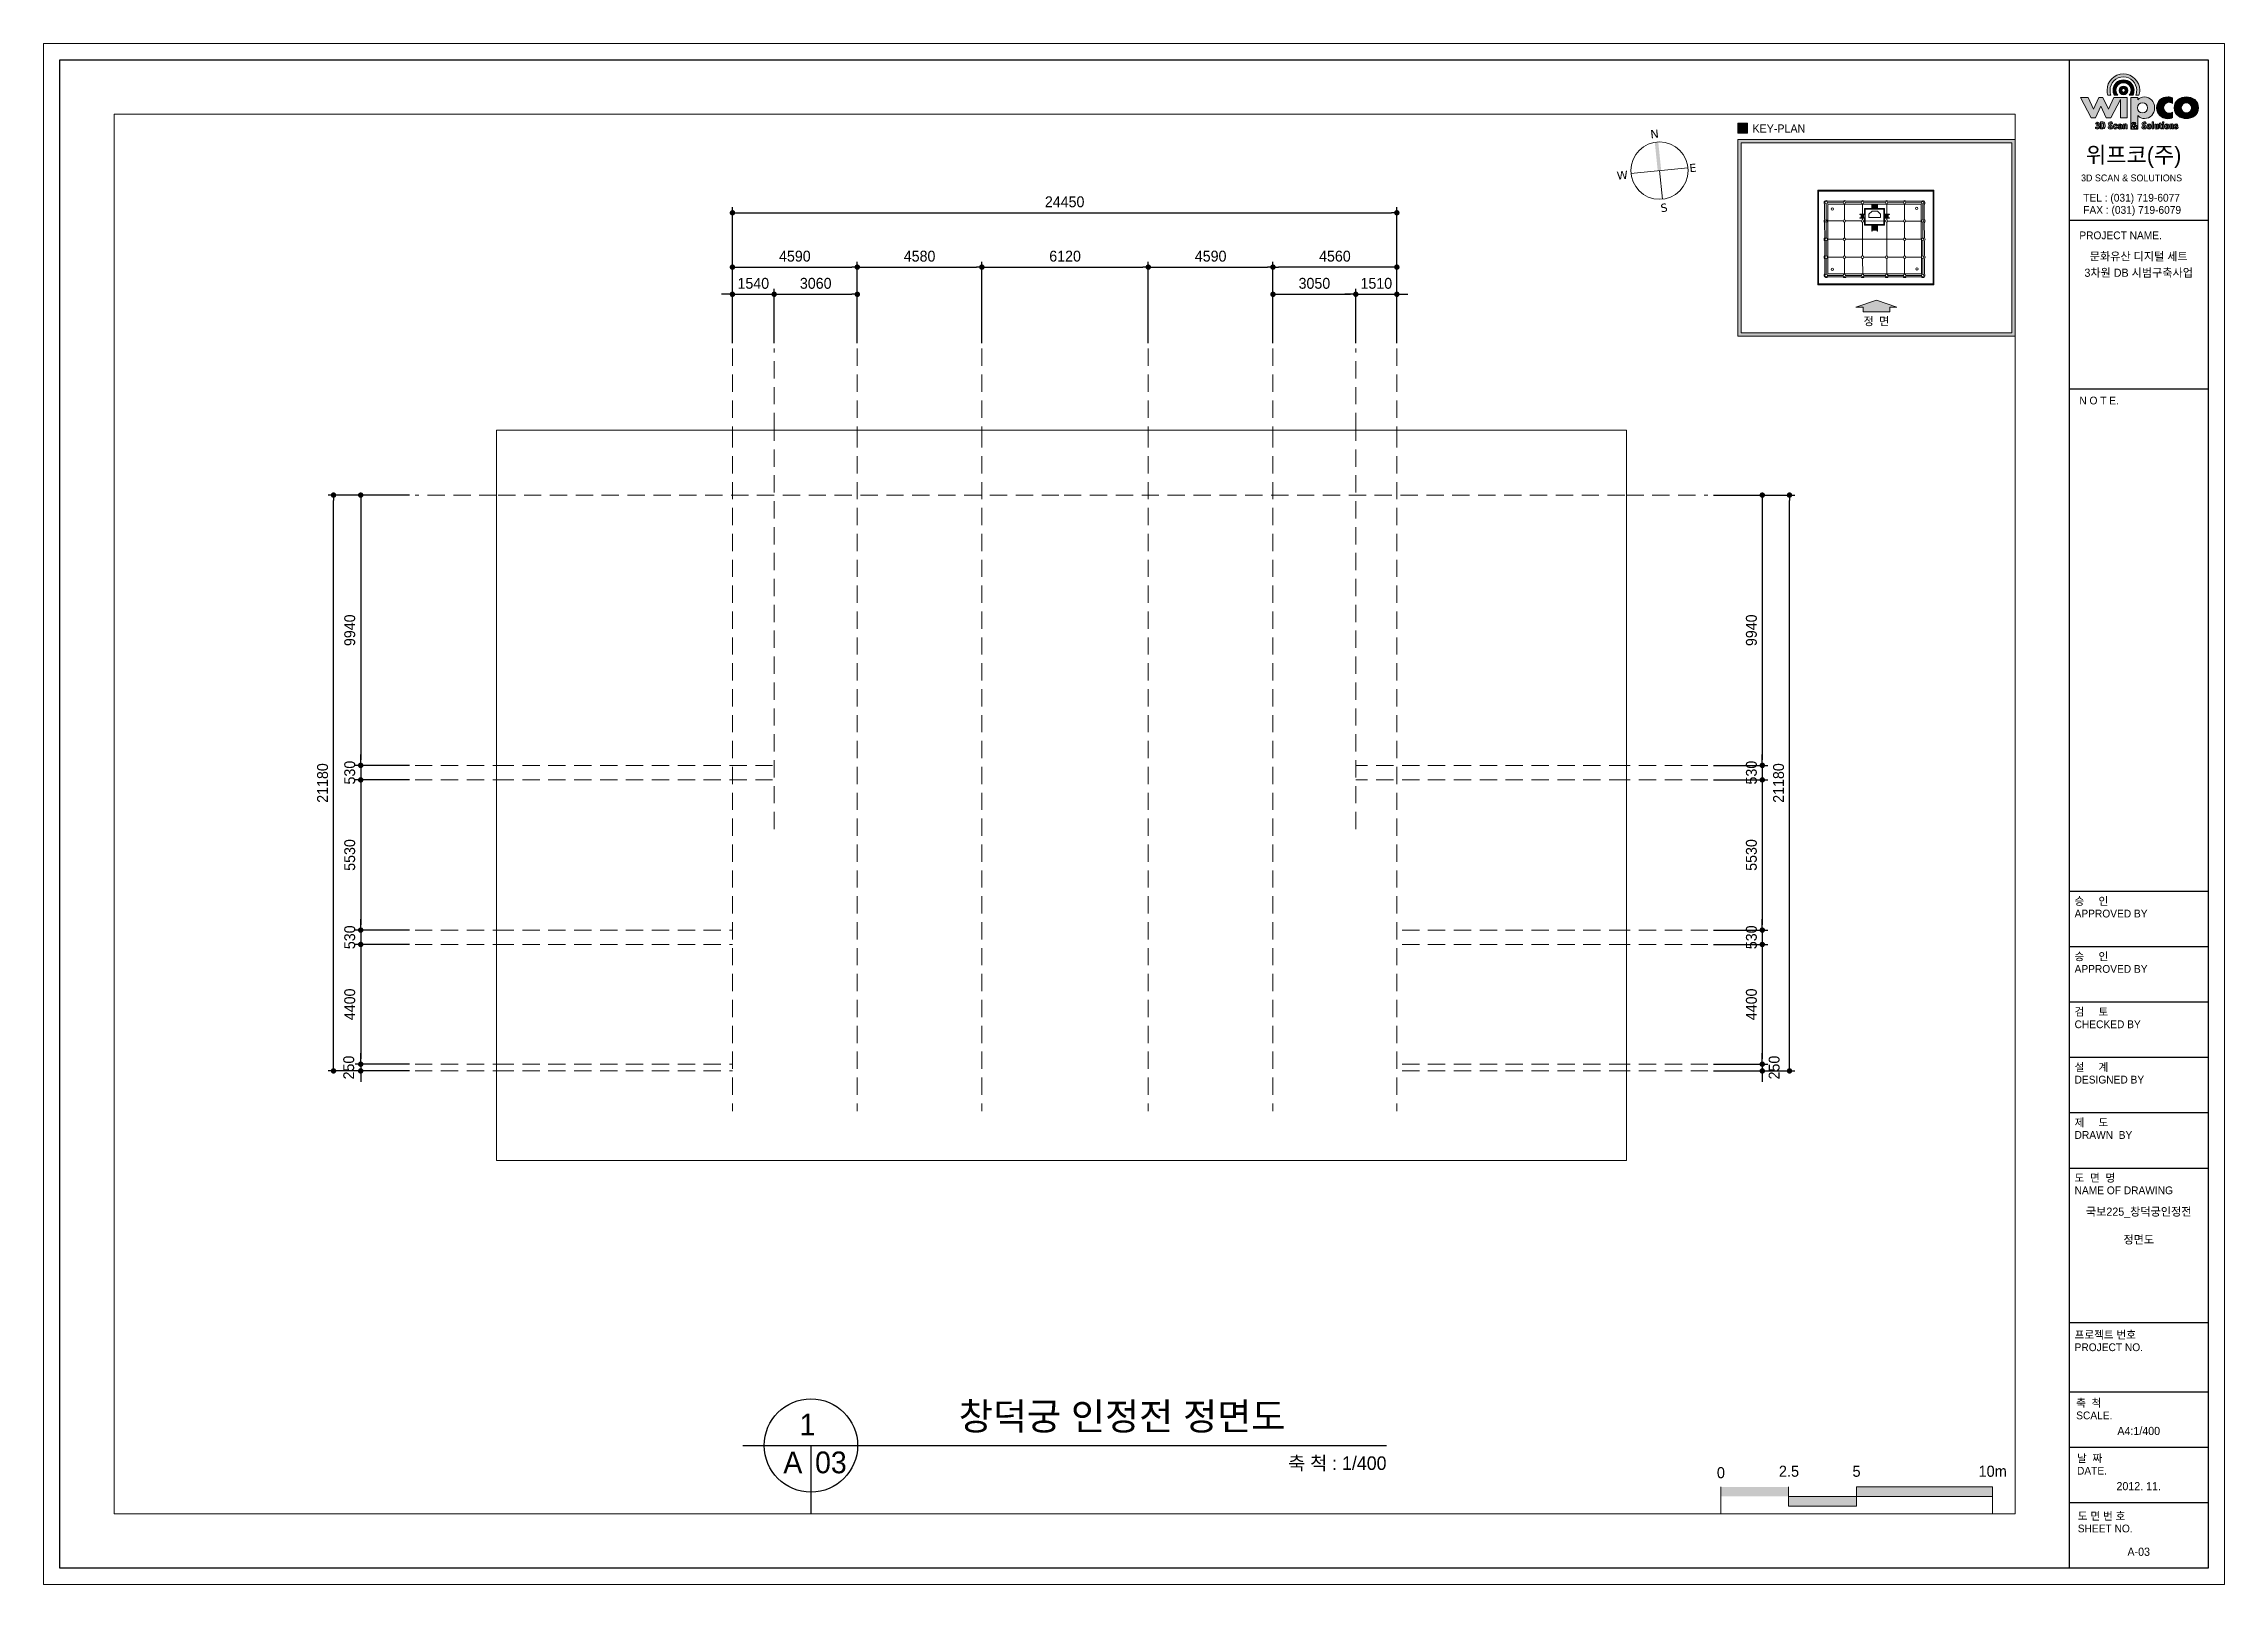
# Model space of a CAD drawing. Header units: millimetres. Extents: x -396231 to 224016, y 0 to 56679.
# Drawn here: x -126231 to -45984, y 0 to 56679 of the extents above; entities that cross this region are included whole.
import ezdxf
from ezdxf.enums import TextEntityAlignment as Align

# ---------------------------------------------------------------- set-up
doc = ezdxf.new("R2010")
doc.units = ezdxf.units.MM
doc.header["$XCLIPFRAME"] = 2
doc.linetypes.add('HIDDEN', pattern=[9.525, 6.35, -3.175])
for name, color, linetype in [('dim', 7, 'Continuous'), ('keymap', 1, 'Continuous'), ('Layer 1', 7, 'Continuous'), ('text', 7, 'Continuous')]:
    doc.layers.add(name, color=color, linetype=linetype)
for name, color, linetype, lineweight in [('exdim', 1, 'HIDDEN', 9), ('IM', 2, 'Continuous', 9), ('key', 1, 'Continuous', 9), ('scale', 7, 'Continuous', 9), ('WIPCO', 3, 'Continuous', 9)]:
    doc.layers.add(name, color=color, linetype=linetype, lineweight=lineweight)
doc.layers.add('Plot 설정선', color=251, linetype='Continuous', lineweight=9, plot=False)
doc.styles.add('WIPCO', font='')
doc.styles.add('돋움체', font='')
doc.styles.get('WIPCO').set_extended_font_data('Dotum')
doc.styles.get('돋움체').set_extended_font_data('DotumChe')
doc.dimstyles.new('WIPCO-DIM200', dxfattribs={"dimscale": 200, "dimtxt": 2, "dimasz": 1, "dimexe": 1, "dimexo": 1, "dimgap": 1, "dimtad": 1, "dimdec": 0, "dimrnd": 10, "dimzin": 0, "dimdsep": 46, "dimtxsty": 'WIPCO', "dimblk": 'DOT', "dimcen": 1, "dimdle": 2, "dimclrd": 256, "dimclre": 256, "dimclrt": 256, "dimadec": 0, "dimazin": 0, "dimtfac": 1, "dimtdec": 0, "dimtix": 1, "dimtmove": 2, "dimatfit": 3, "dimldrblk": 'DOT', "dimfxl": 0, "dimtolj": 1, "dimtzin": 0, "dimarcsym": 0})
picture_1 = doc.add_image_def('image1.jpg', size_in_pixel=(9607, 5001))

msp = doc.modelspace()

# ---------------------------------------------------------------- texts
at = {"layer": 'key', "color": 2, "style": 'WIPCO'}
msp.add_text('KEY-PLAN', height=300, dxfattribs=at).set_placement((-63348, 53406.7))
at = {"layer": 'scale', "style": 'WIPCO'}
for s, height, p in [('0', 408.3, (-64510.4, 3782.6)), ('2.5', 408.33, (-62005.8, 3835.6)), ('5', 408.3, (-59519.2, 3833.7)), ('10m', 408.33, (-54510, 3835.6))]:
    msp.add_text(s, height=height, dxfattribs=at).set_placement(p, align=Align.BOTTOM_CENTER)
at = {"layer": 'text', "style": 'WIPCO'}
for s, height, p in [('문화유산 디지털 세트', 300, (-49136, 48858.1)), ('3차원 DB 시범구축사업', 300, (-49136, 48258.1)), ('국보225_창덕궁인정전', 300, (-49136, 13691.9)), ('정면도', 300, (-49136, 12691.9)), ('A4:1/400', 300, (-49136, 5649.7)), ('A', 800, (-98660.8, 4487.2)), ('03', 800, (-97260.8, 4487.2)), ('2012. 11.', 300, (-49136, 3613.4)), ('A-03', 300, (-49136, 1200))]:
    msp.add_text(s, height=height, dxfattribs=at).set_placement(p, align=Align.MIDDLE)
at = {"layer": 'text', "color": 7, "style": '돋움체'}
msp.add_text('정 면', height=300, dxfattribs=at).set_placement((-58788.3, 46616.1, 0), align=Align.TOP_CENTER)
at = {"layer": 'text', "style": 'WIPCO'}
msp.add_text('창덕궁 인정전 정면도', height=1000, dxfattribs=at).set_placement((-86546.2, 6181.4), align=Align.MIDDLE_CENTER)
msp.add_text('1', height=800, dxfattribs=at).set_placement((-98412.2, 5481.4))
msp.add_text('축 척 : 1/400', height=500, dxfattribs=at).set_placement((-76815.2, 4709.1), align=Align.TOP_RIGHT)
at = {"layer": 'WIPCO', "color": 3, "lineweight": -3, "style": 'WIPCO'}
for s, height, p in [('위프코(주)', 596.36, (-51081.4, 52288)), ('3D SCAN & SOLUTIONS', 250.668, (-51257.5, 51613.3)), ('TEL : (031) 719-6077', 286.253, (-51177.9, 50866)), ('FAX : (031) 719-6079', 286.253, (-51177.9, 50418.3)), ('PROJECT NAME.', 286.253, (-51321.1, 49482.9)), ('N O T E.', 286.25, (-51321.1, 43406.2)), ('승     인', 286.25, (-51495.5, 24991.5)), ('APPROVED BY', 286.253, (-51495.5, 24533.4)), ('승     인', 286.25, (-51495.5, 22955.3)), ('APPROVED BY', 286.253, (-51495.5, 22497.1)), ('검     토', 286.25, (-51495.5, 20919)), ('CHECKED BY', 286.25, (-51495.5, 20460.8)), ('설     계', 286.25, (-51495.5, 18882.7)), ('DESIGNED BY', 286.253, (-51495.5, 18424.5)), ('제     도', 286.25, (-51495.5, 16846.4)), ('DRAWN  BY', 286.25, (-51495.5, 16388.3)), ('도  면  명', 286.25, (-51495.5, 14810.2)), ('NAME OF DRAWING', 286.253, (-51495.5, 14352)), ('프로젝트 번호', 286.25, (-51495.5, 9038.3)), ('PROJECT NO.', 286.253, (-51495.5, 8580.2)), ('축  척', 286.25, (-51436.5, 6530.7)), ('SCALE.', 286.25, (-51436.5, 6072.5)), ('날  짜', 286.25, (-51407, 4495)), ('DATE.', 286.25, (-51407, 4036.9)), ('도 면 번 호', 286.25, (-51377.5, 2370.9)), ('SHEET NO.', 286.25, (-51377.5, 1912.7))]:
    msp.add_text(s, height=height, dxfattribs=at).set_placement(p)

# ---------------------------------------------------------------- blocks, each defined once
blk = doc.blocks.new('block 2')
at = {"layer": 'Layer 1', "color": 7, "lineweight": 9}
for points, knots in [([(111.9, -142.1), (108.2, -142.1), (104.4, -143.6), (102.6, -146.2), (102.6, -146.2), (102.4, -146.4), (102.4, -146.4), (102.4, -146.4), (102.4, -143.1), (102.4, -143.1), (102.4, -143.1), (92.8, -143.1), (92.8, -143.1), (92.8, -143.1), (92.8, -187.4), (92.8, -187.4), (92.8, -187.4), (95.6, -187.4), (95.6, -187.4), (94.2, -187.1), (93.4, -186.2), (93.4, -184.7), (93.4, -183.4), (94.3, -182.7), (95.3, -182), (94.8, -181.4), (94.3, -180.6), (94.3, -179.6), (94.3, -178.6), (95.5, -177.8), (97.1, -177.8), (98, -177.8), (99.5, -178.2), (99.5, -179.7), (99.5, -180.9), (98.7, -181.5), (97.9, -182.2), (97.9, -182.2), (99.4, -184.1), (99.4, -184.1), (99.5, -183.5), (99.6, -183.2), (99.6, -182.2), (99.6, -182.2), (101.2, -182.2), (101.2, -182.2), (101.2, -183.2), (101.2, -184.5), (100.5, -185.5), (100.5, -185.5), (102, -187.4), (102, -187.4), (102, -187.4), (102.4, -187.4), (102.4, -187.4), (102.4, -187.4), (102.4, -168.2), (102.4, -168.2), (102.4, -168.2), (103.2, -169), (103.2, -169), (105.2, -171.3), (108.4, -172.6), (112, -172.6), (120.1, -172.6), (126.3, -166.1), (126.3, -157.4), (126.3, -148.8), (120, -142.1), (111.9, -142.1)], [0, 0, 0, 0, 1, 1, 1, 2, 2, 2, 3, 3, 3, 4, 4, 4, 5, 5, 5, 6, 6, 6, 7, 7, 7, 8, 8, 8, 9, 9, 9, 10, 10, 10, 11, 11, 11, 12, 12, 12, 13, 13, 13, 14, 14, 14, 15, 15, 15, 16, 16, 16, 17, 17, 17, 18, 18, 18, 19, 19, 19, 20, 20, 20, 21, 21, 21, 22, 22, 22, 23, 23, 23, 23]), ([(109.2, -164.4), (105, -164.4), (102.1, -161.6), (102.1, -157.4), (102.1, -153.2), (105, -150.3), (109.2, -150.3), (113.4, -150.3), (116.3, -153.2), (116.3, -157.4), (116.3, -161.6), (113.5, -164.4), (109.2, -164.4)], [0, 0, 0, 0, 1, 1, 1, 2, 2, 2, 3, 3, 3, 4, 4, 4, 4]), ([(98.1, -187.4), (98.1, -187.4), (100.1, -187.4), (100.1, -187.4), (100.1, -187.4), (99.4, -186.7), (99.4, -186.7), (99, -187.1), (98.6, -187.3), (98.1, -187.4)], [0, 0, 0, 0, 1, 1, 1, 2, 2, 2, 3, 3, 3, 3])]:
    blk.add_open_spline(points, degree=3, knots=knots, dxfattribs=at)
blk = doc.blocks.new('wipco')
h = blk.add_hatch(color=177)
h.dxf.hatch_style = 1
edge = h.paths.add_edge_path()
edge.add_spline(control_points=[(103247.7, 2516.7), (103247.7, 2549.9), (103220.7, 2576.9), (103187.5, 2576.9)], knot_values=[9, 9, 9, 9, 10, 10, 10, 10], degree=3, periodic=0)
edge.add_spline(control_points=[(103187.5, 2576.9), (103154.3, 2576.9), (103127.3, 2549.9), (103127.3, 2516.7)], knot_values=[0, 0, 0, 0, 1, 1, 1, 1], degree=3, periodic=0)
edge.add_spline(control_points=[(103127.3, 2516.7), (103127.3, 2510.5), (103128.3, 2504.3), (103130.2, 2498.3), (103130.2, 2498.3), (103142, 2498.3), (103142, 2498.3)], knot_values=[1, 1, 1, 1, 2, 2, 2, 3, 3, 3, 3], degree=3, periodic=0)
edge.add_spline(control_points=[(103142, 2498.3), (103139.7, 2504.2), (103138.5, 2510.3), (103138.5, 2516.7)], knot_values=[3, 3, 3, 3, 4, 4, 4, 4], degree=3, periodic=0)
edge.add_spline(control_points=[(103138.5, 2516.7), (103138.5, 2543.7), (103160.5, 2565.7), (103187.5, 2565.7)], knot_values=[4, 4, 4, 4, 5, 5, 5, 5], degree=3, periodic=0)
edge.add_spline(control_points=[(103187.5, 2565.7), (103214.5, 2565.7), (103236.6, 2543.7), (103236.6, 2516.7)], knot_values=[5, 5, 5, 5, 6, 6, 6, 6], degree=3, periodic=0)
edge.add_spline(control_points=[(103236.6, 2516.7), (103236.6, 2510.3), (103235.3, 2504.2), (103233, 2498.3), (103233, 2498.3), (103244.8, 2498.3), (103244.8, 2498.3)], knot_values=[6, 6, 6, 6, 7, 7, 7, 8, 8, 8, 8], degree=3, periodic=0)
edge.add_spline(control_points=[(103244.8, 2498.3), (103246.7, 2504.3), (103247.7, 2510.5), (103247.7, 2516.7)], knot_values=[8, 8, 8, 8, 9, 9, 9, 9], degree=3, periodic=0)
h = blk.add_hatch(color=177)
h.dxf.hatch_style = 1
h.paths.add_polyline_path([(103112.4, 2489.7), (103097.6, 2489.7), (103077.6, 2446.6), (103057.8, 2489.7), (103030.1, 2489.7), (103069, 2415.1), (103085.3, 2415.1), (103105, 2458.7), (103124.7, 2415.1), (103140.9, 2415.1), (103176.4, 2483), (103176.4, 2415.1), (103201.5, 2415.1), (103201.5, 2489.7), (103152.3, 2489.7), (103132.3, 2446.6)])
h = blk.add_hatch(color=177)
h.dxf.hatch_style = 1
edge = h.paths.add_edge_path(flags=17)
edge.add_spline(control_points=[(103188.1, 2544.2), (103203.4, 2544.2), (103215.8, 2531.8), (103215.8, 2516.5)], knot_values=[5, 5, 5, 5, 6, 6, 6, 6], degree=3, periodic=0)
edge.add_spline(control_points=[(103215.8, 2516.5), (103215.8, 2509.8), (103213.4, 2503.4), (103209, 2498.3), (103209, 2498.3), (103222.3, 2498.3), (103222.3, 2498.3)], knot_values=[6, 6, 6, 6, 7, 7, 7, 8, 8, 8, 8], degree=3, periodic=0)
edge.add_spline(control_points=[(103222.3, 2498.3), (103225.3, 2503.9), (103226.9, 2510.2), (103226.9, 2516.5)], knot_values=[8, 8, 8, 8, 9, 9, 9, 9], degree=3, periodic=0)
edge.add_spline(control_points=[(103226.9, 2516.5), (103226.9, 2537.8), (103209.5, 2555.2), (103188.1, 2555.2)], knot_values=[9, 9, 9, 9, 10, 10, 10, 10], degree=3, periodic=0)
edge.add_spline(control_points=[(103188.1, 2555.2), (103166.8, 2555.2), (103149.4, 2537.8), (103149.4, 2516.5)], knot_values=[0, 0, 0, 0, 1, 1, 1, 1], degree=3, periodic=0)
edge.add_spline(control_points=[(103149.4, 2516.5), (103149.4, 2510.2), (103151, 2503.9), (103154, 2498.3), (103154, 2498.3), (103167.3, 2498.3), (103167.3, 2498.3)], knot_values=[1, 1, 1, 1, 2, 2, 2, 3, 3, 3, 3], degree=3, periodic=0)
edge.add_spline(control_points=[(103167.3, 2498.3), (103162.8, 2503.4), (103160.4, 2509.8), (103160.4, 2516.5)], knot_values=[3, 3, 3, 3, 4, 4, 4, 4], degree=3, periodic=0)
edge.add_spline(control_points=[(103160.4, 2516.5), (103160.4, 2531.8), (103172.9, 2544.2), (103188.1, 2544.2)], knot_values=[4, 4, 4, 4, 5, 5, 5, 5], degree=3, periodic=0)
h = blk.add_hatch(color=1)
h.dxf.hatch_style = 1
edge = h.paths.add_edge_path()
edge.add_spline(control_points=[(103204.2, 2516.2), (103204.2, 2525), (103197, 2532.3), (103188.1, 2532.3)], knot_values=[3, 3, 3, 3, 4, 4, 4, 4], degree=3, periodic=0)
edge.add_spline(control_points=[(103188.1, 2532.3), (103179.2, 2532.3), (103172, 2525), (103172, 2516.2)], knot_values=[0, 0, 0, 0, 1, 1, 1, 1], degree=3, periodic=0)
edge.add_spline(control_points=[(103172, 2516.2), (103172, 2507.3), (103179.2, 2500.1), (103188.1, 2500.1)], knot_values=[1, 1, 1, 1, 2, 2, 2, 2], degree=3, periodic=0)
edge.add_spline(control_points=[(103188.1, 2500.1), (103197, 2500.1), (103204.2, 2507.3), (103204.2, 2516.2)], knot_values=[2, 2, 2, 2, 3, 3, 3, 3], degree=3, periodic=0)
edge = h.paths.add_edge_path(flags=16)
edge.add_spline(control_points=[(103188.1, 2522.6), (103191.6, 2522.6), (103194.5, 2519.7), (103194.5, 2516.2)], knot_values=[2, 2, 2, 2, 3, 3, 3, 3], degree=3, periodic=0)
edge.add_spline(control_points=[(103194.5, 2516.2), (103194.5, 2512.6), (103191.6, 2509.8), (103188.1, 2509.8)], knot_values=[3, 3, 3, 3, 4, 4, 4, 4], degree=3, periodic=0)
edge.add_spline(control_points=[(103188.1, 2509.8), (103184.6, 2509.8), (103181.7, 2512.6), (103181.7, 2516.2)], knot_values=[0, 0, 0, 0, 1, 1, 1, 1], degree=3, periodic=0)
edge.add_spline(control_points=[(103181.7, 2516.2), (103181.7, 2519.7), (103184.6, 2522.6), (103188.1, 2522.6)], knot_values=[1, 1, 1, 1, 2, 2, 2, 2], degree=3, periodic=0)
h = blk.add_hatch(color=177)
h.dxf.hatch_style = 1
edge = h.paths.add_edge_path(flags=16)
edge.add_spline(control_points=[(103239.6, 2452.3), (103239.6, 2463.2), (103247.2, 2470.7), (103258.1, 2470.7)], knot_values=[1, 1, 1, 1, 2, 2, 2, 2], degree=3, periodic=0)
edge.add_spline(control_points=[(103258.1, 2470.7), (103269.1, 2470.7), (103276.7, 2463.2), (103276.7, 2452.3)], knot_values=[2, 2, 2, 2, 3, 3, 3, 3], degree=3, periodic=0)
edge.add_spline(control_points=[(103276.7, 2452.3), (103276.7, 2441.4), (103269.2, 2434.1), (103258.1, 2434.1)], knot_values=[3, 3, 3, 3, 4, 4, 4, 4], degree=3, periodic=0)
edge.add_spline(control_points=[(103258.1, 2434.1), (103247, 2434.1), (103239.6, 2441.4), (103239.6, 2452.3)], knot_values=[0, 0, 0, 0, 1, 1, 1, 1], degree=3, periodic=0)
edge = h.paths.add_edge_path()
edge.add_spline(control_points=[(103228, 2489.7), (103221.7, 2489.7), (103215.4, 2489.7), (103215.4, 2489.7), (103215.4, 2489.7), (103215.4, 2460.7), (103215.4, 2431.8)], knot_values=[3.5, 3.5, 3.5, 3.5, 4, 4, 4, 4.5, 4.5, 4.5, 4.5], degree=3, periodic=0)
edge.add_spline(control_points=[(103215.4, 2431.8), (103215.4, 2402.9), (103215.4, 2374), (103215.4, 2374), (103215.4, 2374), (103222.5, 2374), (103222.5, 2374)], knot_values=[4.5, 4.5, 4.5, 4.5, 5, 5, 5, 6, 6, 6, 6], degree=3, periodic=0)
edge.add_spline(control_points=[(103222.5, 2374), (103219, 2374.9), (103217, 2377.3), (103217, 2381.1)], knot_values=[6, 6, 6, 6, 7, 7, 7, 7], degree=3, periodic=0)
edge.add_spline(control_points=[(103217, 2381.1), (103217, 2384.4), (103219.3, 2386.5), (103221.9, 2388.1)], knot_values=[7, 7, 7, 7, 8, 8, 8, 8], degree=3, periodic=0)
edge.add_spline(control_points=[(103221.9, 2388.1), (103220.6, 2389.8), (103219.1, 2391.7), (103219.1, 2394.3)], knot_values=[8, 8, 8, 8, 9, 9, 9, 9], degree=3, periodic=0)
edge.add_spline(control_points=[(103219.1, 2394.3), (103219.1, 2397), (103222.4, 2399.1), (103226.6, 2399.1)], knot_values=[9, 9, 9, 9, 10, 10, 10, 10], degree=3, periodic=0)
edge.add_spline(control_points=[(103226.6, 2399.1), (103228.9, 2399.1), (103232.8, 2398), (103232.8, 2394.3)], knot_values=[10, 10, 10, 10, 11, 11, 11, 11], degree=3, periodic=0)
edge.add_spline(control_points=[(103232.8, 2394.3), (103232.8, 2391.1), (103230.6, 2389.4), (103228.6, 2387.6), (103228.6, 2387.6), (103232.5, 2382.6), (103232.5, 2382.6)], knot_values=[11, 11, 11, 11, 12, 12, 12, 13, 13, 13, 13], degree=3, periodic=0)
edge.add_spline(control_points=[(103232.5, 2382.6), (103232.9, 2384.2), (103233, 2385.1), (103233, 2387.5), (103233, 2387.5), (103237.2, 2387.5), (103237.2, 2387.5)], knot_values=[13, 13, 13, 13, 14, 14, 14, 15, 15, 15, 15], degree=3, periodic=0)
edge.add_spline(control_points=[(103237.2, 2387.5), (103237.2, 2385), (103237.2, 2381.7), (103235.5, 2379.1), (103235.5, 2379.1), (103236.5, 2377.8), (103237.4, 2376.5)], knot_values=[15, 15, 15, 15, 16, 16, 16, 16.5, 16.5, 16.5, 16.5], degree=3, periodic=0)
edge.add_spline(control_points=[(103237.4, 2376.5), (103238.4, 2375.3), (103239.3, 2374), (103239.3, 2374), (103239.3, 2374), (103239.6, 2374), (103239.9, 2374)], knot_values=[16.5, 16.5, 16.5, 16.5, 17, 17, 17, 17.5, 17.5, 17.5, 17.5], degree=3, periodic=0)
edge.add_spline(control_points=[(103239.9, 2374), (103240.2, 2374), (103240.5, 2374), (103240.5, 2374), (103240.5, 2374), (103240.5, 2386.6), (103240.5, 2399.1)], knot_values=[17.5, 17.5, 17.5, 17.5, 18, 18, 18, 18.5, 18.5, 18.5, 18.5], degree=3, periodic=0)
edge.add_spline(control_points=[(103240.5, 2399.1), (103240.5, 2411.7), (103240.5, 2424.2), (103240.5, 2424.2), (103240.5, 2424.2), (103242.4, 2422.1), (103242.4, 2422.1)], knot_values=[18.5, 18.5, 18.5, 18.5, 19, 19, 19, 20, 20, 20, 20], degree=3, periodic=0)
edge.add_spline(control_points=[(103242.4, 2422.1), (103247.6, 2416), (103256, 2412.6), (103265.3, 2412.6)], knot_values=[20, 20, 20, 20, 21, 21, 21, 21], degree=3, periodic=0)
edge.add_spline(control_points=[(103265.3, 2412.6), (103286.6, 2412.6), (103302.7, 2429.6), (103302.7, 2452.2)], knot_values=[21, 21, 21, 21, 22, 22, 22, 22], degree=3, periodic=0)
edge.add_spline(control_points=[(103302.7, 2452.2), (103302.7, 2474.6), (103286.1, 2492.2), (103265, 2492.2)], knot_values=[22, 22, 22, 22, 23, 23, 23, 23], degree=3, periodic=0)
edge.add_spline(control_points=[(103265, 2492.2), (103255.4, 2492.2), (103245.5, 2488.2), (103240.8, 2481.5), (103240.8, 2481.5), (103240.7, 2481.4), (103240.6, 2481.2)], knot_values=[0, 0, 0, 0, 1, 1, 1, 1.5, 1.5, 1.5, 1.5], degree=3, periodic=0)
edge.add_spline(control_points=[(103240.6, 2481.2), (103240.6, 2481.1), (103240.5, 2481), (103240.5, 2481), (103240.5, 2481), (103240.5, 2483.2), (103240.5, 2485.3)], knot_values=[1.5, 1.5, 1.5, 1.5, 2, 2, 2, 2.5, 2.5, 2.5, 2.5], degree=3, periodic=0)
edge.add_spline(control_points=[(103240.5, 2485.3), (103240.5, 2487.5), (103240.5, 2489.7), (103240.5, 2489.7), (103240.5, 2489.7), (103234.2, 2489.7), (103228, 2489.7)], knot_values=[2.5, 2.5, 2.5, 2.5, 3, 3, 3, 3.5, 3.5, 3.5, 3.5], degree=3, periodic=0)
h = blk.add_hatch(color=177)
h.dxf.hatch_style = 1
edge = h.paths.add_edge_path()
edge.add_spline(control_points=[(103350.6, 2412.2), (103357.2, 2412.2), (103363.3, 2413.5), (103368.8, 2416.1), (103368.8, 2416.1), (103368.8, 2436.5), (103368.8, 2436.5), (103365.2, 2433.9), (103360.6, 2432.4), (103356.2, 2432.4), (103344.2, 2432.4), (103335.8, 2440.6), (103335.8, 2452.5), (103335.8, 2463.6), (103344.5, 2472.4), (103355.7, 2472.4), (103360, 2472.4), (103364.4, 2470.9), (103368.8, 2468), (103368.8, 2468), (103368.8, 2488.5), (103368.8, 2488.5), (103363.8, 2491.2), (103357.9, 2492.6), (103351.8, 2492.6), (103327.3, 2492.6), (103309.5, 2475.3), (103309.5, 2451.6), (103309.5, 2429.5), (103327.6, 2412.2), (103350.6, 2412.2)], knot_values=[0, 0, 0, 0, 1, 1, 1, 2, 2, 2, 3, 3, 3, 4, 4, 4, 5, 5, 5, 6, 6, 6, 7, 7, 7, 8, 8, 8, 9, 9, 9, 10, 10, 10, 10], degree=3, periodic=0)
h = blk.add_hatch(color=177)
h.dxf.hatch_style = 1
edge = h.paths.add_edge_path()
edge.add_spline(control_points=[(103419.3, 2492.2), (103397.6, 2492.2), (103374.2, 2479.7), (103374.2, 2452.3)], knot_values=[0, 0, 0, 0, 1, 1, 1, 1], degree=3, periodic=0)
edge.add_spline(control_points=[(103374.2, 2452.3), (103374.2, 2425), (103397.6, 2412.6), (103419.3, 2412.6)], knot_values=[1, 1, 1, 1, 2, 2, 2, 2], degree=3, periodic=0)
edge.add_spline(control_points=[(103419.3, 2412.6), (103441.1, 2412.6), (103464.4, 2425), (103464.4, 2452.3)], knot_values=[2, 2, 2, 2, 3, 3, 3, 3], degree=3, periodic=0)
edge.add_spline(control_points=[(103464.4, 2452.3), (103464.4, 2479.7), (103441.1, 2492.2), (103419.3, 2492.2)], knot_values=[3, 3, 3, 3, 4, 4, 4, 4], degree=3, periodic=0)
edge = h.paths.add_edge_path(flags=16)
edge.add_spline(control_points=[(103400.8, 2452.3), (103400.8, 2463.2), (103408.4, 2470.7), (103419.3, 2470.7)], knot_values=[1, 1, 1, 1, 2, 2, 2, 2], degree=3, periodic=0)
edge.add_spline(control_points=[(103419.3, 2470.7), (103430.2, 2470.7), (103437.9, 2463.2), (103437.9, 2452.3)], knot_values=[2, 2, 2, 2, 3, 3, 3, 3], degree=3, periodic=0)
edge.add_spline(control_points=[(103437.9, 2452.3), (103437.9, 2441.4), (103430.4, 2434.1), (103419.3, 2434.1)], knot_values=[3, 3, 3, 3, 4, 4, 4, 4], degree=3, periodic=0)
edge.add_spline(control_points=[(103419.3, 2434.1), (103408.2, 2434.1), (103400.8, 2441.4), (103400.8, 2452.3)], knot_values=[0, 0, 0, 0, 1, 1, 1, 1], degree=3, periodic=0)
h = blk.add_hatch(color=252)
h.dxf.hatch_style = 1
edge = h.paths.add_edge_path()
edge.add_spline(control_points=[(103096, 2387.3), (103096, 2387.3), (103096, 2387.4), (103096, 2387.4), (103098.7, 2387.8), (103099.4, 2390.6), (103099.4, 2392.9)], knot_values=[3, 3, 3, 3, 4, 4, 4, 5, 5, 5, 5], degree=3, periodic=0)
edge.add_spline(control_points=[(103099.4, 2392.9), (103099.4, 2397.6), (103097.2, 2399.5), (103092.6, 2399.5)], knot_values=[2, 2, 2, 2, 3, 3, 3, 3], degree=3, periodic=0)
edge.add_spline(control_points=[(103092.6, 2399.5), (103090.1, 2399.5), (103088.3, 2399.2), (103087.2, 2398.2)], knot_values=[1, 1, 1, 1, 2, 2, 2, 2], degree=3, periodic=0)
edge.add_spline(control_points=[(103087.2, 2398.2), (103086, 2397.2), (103085.5, 2395.6), (103085.5, 2393)], knot_values=[0, 0, 0, 0, 1, 1, 1, 1], degree=3, periodic=0)
edge.add_spline(control_points=[(103085.5, 2393), (103085.5, 2393), (103086.7, 2393), (103088, 2393)], knot_values=[16.5, 16.5, 16.5, 16.5, 17, 17, 17, 17], degree=3, periodic=0)
edge.add_spline(control_points=[(103088, 2393), (103089.2, 2393), (103090.5, 2393), (103090.5, 2393), (103090.5, 2394.4), (103090.6, 2395.9), (103092.4, 2395.9)], knot_values=[15, 15, 15, 15, 15.5, 15.5, 15.5, 16.5, 16.5, 16.5, 16.5], degree=3, periodic=0)
edge.add_spline(control_points=[(103092.4, 2395.9), (103094.1, 2395.9), (103094.4, 2394.3), (103094.4, 2393)], knot_values=[14, 14, 14, 14, 15, 15, 15, 15], degree=3, periodic=0)
edge.add_spline(control_points=[(103094.4, 2393), (103094.4, 2389.5), (103093.4, 2389.2), (103090.1, 2389.3)], knot_values=[13, 13, 13, 13, 14, 14, 14, 14], degree=3, periodic=0)
edge.add_spline(control_points=[(103090.1, 2389.3), (103090.1, 2389.3), (103090.1, 2385.4), (103090.1, 2385.4), (103093.6, 2385.4), (103094.7, 2385.1), (103094.7, 2381.6)], knot_values=[11, 11, 11, 11, 12, 12, 12, 13, 13, 13, 13], degree=3, periodic=0)
edge.add_spline(control_points=[(103094.7, 2381.6), (103094.7, 2379.8), (103094.6, 2377.7), (103092.3, 2377.7)], knot_values=[10, 10, 10, 10, 11, 11, 11, 11], degree=3, periodic=0)
edge.add_spline(control_points=[(103092.3, 2377.7), (103090.1, 2377.7), (103090.2, 2379.5), (103090.2, 2381.1)], knot_values=[9, 9, 9, 9, 10, 10, 10, 10], degree=3, periodic=0)
edge.add_spline(control_points=[(103090.2, 2381.1), (103090.2, 2381.1), (103085.2, 2381.1), (103085.2, 2381.1), (103085.2, 2375.8), (103087.1, 2374.1), (103092, 2374.1)], knot_values=[7, 7, 7, 7, 8, 8, 8, 9, 9, 9, 9], degree=3, periodic=0)
edge.add_spline(control_points=[(103092, 2374.1), (103097, 2374.1), (103099.8, 2376.2), (103099.8, 2381.3)], knot_values=[6, 6, 6, 6, 7, 7, 7, 7], degree=3, periodic=0)
edge.add_spline(control_points=[(103099.8, 2381.3), (103099.8, 2384.2), (103099.2, 2386.7), (103096, 2387.3)], knot_values=[5, 5, 5, 5, 6, 6, 6, 6], degree=3, periodic=0)
edge = h.paths.add_edge_path()
edge.add_spline(control_points=[(103120.2, 2387.4), (103120.2, 2395.4), (103118.8, 2400), (103111.8, 2400)], knot_values=[1, 1, 1, 1, 2, 2, 2, 2], degree=3, periodic=0)
edge.add_spline(control_points=[(103111.8, 2400), (103111.8, 2400), (103102.9, 2400), (103102.9, 2400), (103102.9, 2400), (103102.9, 2393.6), (103102.9, 2387.2)], knot_values=[4.5, 4.5, 4.5, 4.5, 5.5, 5.5, 5.5, 6, 6, 6, 6], degree=3, periodic=0)
edge.add_spline(control_points=[(103102.9, 2387.2), (103102.9, 2380.8), (103102.9, 2374.4), (103102.9, 2374.4), (103102.9, 2374.4), (103105.1, 2374.4), (103107.2, 2374.4)], knot_values=[3.5, 3.5, 3.5, 3.5, 4, 4, 4, 4.5, 4.5, 4.5, 4.5], degree=3, periodic=0)
edge.add_spline(control_points=[(103107.2, 2374.4), (103109.4, 2374.4), (103111.6, 2374.4), (103111.6, 2374.4), (103120.8, 2374.4), (103120.2, 2383.4), (103120.2, 2387.4)], knot_values=[2, 2, 2, 2, 2.5, 2.5, 2.5, 3.5, 3.5, 3.5, 3.5], degree=3, periodic=0)
edge = h.paths.add_edge_path(flags=16)
edge.add_spline(control_points=[(103108.2, 2387.2), (103108.2, 2391.7), (103108.2, 2396.1), (103108.2, 2396.1), (103108.2, 2396.1), (103108.9, 2396.1), (103109.6, 2396.1)], knot_values=[3.5, 3.5, 3.5, 3.5, 4, 4, 4, 4.5, 4.5, 4.5, 4.5], degree=3, periodic=0)
edge.add_spline(control_points=[(103109.6, 2396.1), (103110.3, 2396.1), (103111, 2396.1), (103111, 2396.1), (103114.7, 2396.1), (103114.7, 2392), (103114.7, 2387.2)], knot_values=[2, 2, 2, 2, 2.5, 2.5, 2.5, 3.5, 3.5, 3.5, 3.5], degree=3, periodic=0)
edge.add_spline(control_points=[(103114.7, 2387.2), (103114.7, 2380.8), (103114.1, 2378.4), (103110.8, 2378.4)], knot_values=[1, 1, 1, 1, 2, 2, 2, 2], degree=3, periodic=0)
edge.add_spline(control_points=[(103110.8, 2378.4), (103110.8, 2378.4), (103108.2, 2378.4), (103108.2, 2378.4), (103108.2, 2378.4), (103108.2, 2382.8), (103108.2, 2387.2)], knot_values=[4.5, 4.5, 4.5, 4.5, 5.5, 5.5, 5.5, 6, 6, 6, 6], degree=3, periodic=0)
edge = h.paths.add_edge_path()
edge.add_spline(control_points=[(103148.2, 2381.4), (103148.2, 2389.5), (103137.5, 2389.1), (103137.5, 2393.9)], knot_values=[10, 10, 10, 10, 11, 11, 11, 11], degree=3, periodic=0)
edge.add_spline(control_points=[(103137.5, 2393.9), (103137.5, 2395.7), (103138.5, 2396.7), (103140.2, 2396.7)], knot_values=[9, 9, 9, 9, 10, 10, 10, 10], degree=3, periodic=0)
edge.add_spline(control_points=[(103140.2, 2396.7), (103142.4, 2396.7), (103142.7, 2394.7), (103142.7, 2392.8)], knot_values=[8, 8, 8, 8, 9, 9, 9, 9], degree=3, periodic=0)
edge.add_spline(control_points=[(103142.7, 2392.8), (103142.7, 2392.8), (103147.9, 2392.8), (103147.9, 2392.8), (103148.3, 2398.1), (103145.7, 2400.5), (103140.5, 2400.5)], knot_values=[6, 6, 6, 6, 7, 7, 7, 8, 8, 8, 8], degree=3, periodic=0)
edge.add_spline(control_points=[(103140.5, 2400.5), (103133.9, 2400.5), (103132, 2397.3), (103132, 2393.3)], knot_values=[5, 5, 5, 5, 6, 6, 6, 6], degree=3, periodic=0)
edge.add_spline(control_points=[(103132, 2393.3), (103132, 2385.6), (103142.8, 2385.4), (103142.8, 2380.7)], knot_values=[4, 4, 4, 4, 5, 5, 5, 5], degree=3, periodic=0)
edge.add_spline(control_points=[(103142.8, 2380.7), (103142.8, 2379), (103141.9, 2377.8), (103140.1, 2377.8)], knot_values=[3, 3, 3, 3, 4, 4, 4, 4], degree=3, periodic=0)
edge.add_spline(control_points=[(103140.1, 2377.8), (103137.2, 2377.8), (103137.1, 2379.9), (103137.1, 2382.3)], knot_values=[2, 2, 2, 2, 3, 3, 3, 3], degree=3, periodic=0)
edge.add_spline(control_points=[(103137.1, 2382.3), (103137.1, 2382.3), (103131.7, 2382.3), (103131.7, 2382.3), (103131.4, 2377.9), (103132.7, 2374), (103139.3, 2374)], knot_values=[0, 0, 0, 0, 1, 1, 1, 2, 2, 2, 2], degree=3, periodic=0)
edge.add_spline(control_points=[(103139.3, 2374), (103143.4, 2374), (103148.2, 2374.8), (103148.2, 2381.4)], knot_values=[11, 11, 11, 11, 12, 12, 12, 12], degree=3, periodic=0)
edge = h.paths.add_edge_path()
edge.add_spline(control_points=[(103156.4, 2383.9), (103156.4, 2387.6), (103156.6, 2389.5), (103158.7, 2389.5)], knot_values=[1, 1, 1, 1, 2, 2, 2, 2], degree=3, periodic=0)
edge.add_spline(control_points=[(103158.7, 2389.5), (103160.3, 2389.5), (103161, 2388.6), (103161, 2386)], knot_values=[0, 0, 0, 0, 1, 1, 1, 1], degree=3, periodic=0)
edge.add_spline(control_points=[(103161, 2386), (103161, 2386), (103162.2, 2386), (103163.5, 2386)], knot_values=[9.5, 9.5, 9.5, 9.5, 10, 10, 10, 10], degree=3, periodic=0)
edge.add_spline(control_points=[(103163.5, 2386), (103164.7, 2386), (103166, 2386), (103166, 2386), (103166, 2390.6), (103163.3, 2392.7), (103158.7, 2392.7)], knot_values=[8, 8, 8, 8, 8.5, 8.5, 8.5, 9.5, 9.5, 9.5, 9.5], degree=3, periodic=0)
edge.add_spline(control_points=[(103158.7, 2392.7), (103152.1, 2392.7), (103151.4, 2388.5), (103151.4, 2383.6)], knot_values=[7, 7, 7, 7, 8, 8, 8, 8], degree=3, periodic=0)
edge.add_spline(control_points=[(103151.4, 2383.6), (103151.4, 2378), (103152.3, 2374.1), (103158.7, 2374.1)], knot_values=[6, 6, 6, 6, 7, 7, 7, 7], degree=3, periodic=0)
edge.add_spline(control_points=[(103158.7, 2374.1), (103163.4, 2374.1), (103166, 2376.2), (103166, 2381)], knot_values=[5, 5, 5, 5, 6, 6, 6, 6], degree=3, periodic=0)
edge.add_spline(control_points=[(103166, 2381), (103166, 2381), (103161, 2381), (103161, 2381), (103161, 2378.7), (103160.3, 2377.3), (103158.7, 2377.3)], knot_values=[3, 3, 3, 3, 4, 4, 4, 5, 5, 5, 5], degree=3, periodic=0)
edge.add_spline(control_points=[(103158.7, 2377.3), (103156.9, 2377.3), (103156.4, 2378.4), (103156.4, 2383.9)], knot_values=[2, 2, 2, 2, 3, 3, 3, 3], degree=3, periodic=0)
edge = h.paths.add_edge_path()
edge.add_spline(control_points=[(103183.2, 2382.2), (103183.2, 2384.5), (103183.2, 2386.7), (103183.2, 2386.7), (103183.2, 2390), (103182.4, 2392.7), (103176, 2392.7)], knot_values=[13, 13, 13, 13, 13.5, 13.5, 13.5, 14.5, 14.5, 14.5, 14.5], degree=3, periodic=0)
edge.add_spline(control_points=[(103176, 2392.7), (103174.1, 2392.7), (103172.5, 2392.4), (103171.3, 2391.5)], knot_values=[12, 12, 12, 12, 13, 13, 13, 13], degree=3, periodic=0)
edge.add_spline(control_points=[(103171.3, 2391.5), (103170.2, 2390.7), (103169.5, 2389.3), (103169.5, 2387.2)], knot_values=[11, 11, 11, 11, 12, 12, 12, 12], degree=3, periodic=0)
edge.add_spline(control_points=[(103169.5, 2387.2), (103169.5, 2387.2), (103174.4, 2387.2), (103174.4, 2387.2), (103174.4, 2388.6), (103174.5, 2389.9), (103176.3, 2389.9)], knot_values=[9, 9, 9, 9, 10, 10, 10, 11, 11, 11, 11], degree=3, periodic=0)
edge.add_spline(control_points=[(103176.3, 2389.9), (103178.1, 2389.9), (103178.3, 2388.8), (103178.3, 2387.3)], knot_values=[8, 8, 8, 8, 9, 9, 9, 9], degree=3, periodic=0)
edge.add_spline(control_points=[(103178.3, 2387.3), (103178.3, 2387.3), (103178.3, 2385.9), (103178.3, 2385.9), (103173.6, 2386), (103169, 2385.7), (103169, 2379.8)], knot_values=[6, 6, 6, 6, 7, 7, 7, 8, 8, 8, 8], degree=3, periodic=0)
edge.add_spline(control_points=[(103169, 2379.8), (103169, 2376.7), (103170.3, 2374.1), (103173.8, 2374.1)], knot_values=[5, 5, 5, 5, 6, 6, 6, 6], degree=3, periodic=0)
edge.add_spline(control_points=[(103173.8, 2374.1), (103176, 2374.1), (103177.4, 2375), (103178.5, 2376.8)], knot_values=[4, 4, 4, 4, 5, 5, 5, 5], degree=3, periodic=0)
edge.add_spline(control_points=[(103178.5, 2376.8), (103178.5, 2376.8), (103178.6, 2376.8), (103178.6, 2376.8), (103178.6, 2376.8), (103178.6, 2376.2), (103178.7, 2375.6)], knot_values=[2.5, 2.5, 2.5, 2.5, 3.5, 3.5, 3.5, 4, 4, 4, 4], degree=3, periodic=0)
edge.add_spline(control_points=[(103178.7, 2375.6), (103178.7, 2375), (103178.8, 2374.4), (103178.8, 2374.4), (103178.8, 2374.4), (103179.9, 2374.4), (103181.1, 2374.4)], knot_values=[1.5, 1.5, 1.5, 1.5, 2, 2, 2, 2.5, 2.5, 2.5, 2.5], degree=3, periodic=0)
edge.add_spline(control_points=[(103181.1, 2374.4), (103182.3, 2374.4), (103183.4, 2374.4), (103183.4, 2374.4), (103183.3, 2375.5), (103183.2, 2376.7), (103183.2, 2377.8)], knot_values=[0, 0, 0, 0, 0.5, 0.5, 0.5, 1.5, 1.5, 1.5, 1.5], degree=3, periodic=0)
edge.add_spline(control_points=[(103183.2, 2377.8), (103183.2, 2377.8), (103183.2, 2380), (103183.2, 2382.2)], knot_values=[14.5, 14.5, 14.5, 14.5, 15, 15, 15, 15], degree=3, periodic=0)
edge = h.paths.add_edge_path(flags=16)
edge.add_spline(control_points=[(103178.3, 2383.1), (103178.3, 2381.1), (103178.7, 2377.2), (103175.8, 2377.2)], knot_values=[1, 1, 1, 1, 2, 2, 2, 2], degree=3, periodic=0)
edge.add_spline(control_points=[(103175.8, 2377.2), (103174.2, 2377.2), (103173.9, 2378.7), (103173.9, 2380)], knot_values=[0, 0, 0, 0, 1, 1, 1, 1], degree=3, periodic=0)
edge.add_spline(control_points=[(103173.9, 2380), (103173.9, 2383.2), (103175.8, 2383), (103178.3, 2383.1)], knot_values=[2, 2, 2, 2, 3, 3, 3, 3], degree=3, periodic=0)
edge = h.paths.add_edge_path()
edge.add_spline(control_points=[(103192.3, 2380.6), (103192.3, 2383.7), (103192.3, 2386.8), (103192.3, 2386.8), (103192.3, 2388.4), (103192.6, 2389.6), (103194.2, 2389.6)], knot_values=[8, 8, 8, 8, 8.5, 8.5, 8.5, 9.5, 9.5, 9.5, 9.5], degree=3, periodic=0)
edge.add_spline(control_points=[(103194.2, 2389.6), (103195.8, 2389.6), (103196.1, 2388.4), (103196.1, 2386.8)], knot_values=[7, 7, 7, 7, 8, 8, 8, 8], degree=3, periodic=0)
edge.add_spline(control_points=[(103196.1, 2386.8), (103196.1, 2386.8), (103196.1, 2374.4), (103196.1, 2374.4), (103196.1, 2374.4), (103197.4, 2374.4), (103198.6, 2374.4)], knot_values=[5.5, 5.5, 5.5, 5.5, 6.5, 6.5, 6.5, 7, 7, 7, 7], degree=3, periodic=0)
edge.add_spline(control_points=[(103198.6, 2374.4), (103199.9, 2374.4), (103201.1, 2374.4), (103201.1, 2374.4), (103201.1, 2374.4), (103201.1, 2378), (103201.1, 2381.6)], knot_values=[4.5, 4.5, 4.5, 4.5, 5, 5, 5, 5.5, 5.5, 5.5, 5.5], degree=3, periodic=0)
edge.add_spline(control_points=[(103201.1, 2381.6), (103201.1, 2385.2), (103201.1, 2388.8), (103201.1, 2388.8), (103201.1, 2391.3), (103199, 2392.7), (103196.6, 2392.7)], knot_values=[3, 3, 3, 3, 3.5, 3.5, 3.5, 4.5, 4.5, 4.5, 4.5], degree=3, periodic=0)
edge.add_spline(control_points=[(103196.6, 2392.7), (103195.7, 2392.7), (103194.9, 2392.6), (103194.2, 2392.2)], knot_values=[2, 2, 2, 2, 3, 3, 3, 3], degree=3, periodic=0)
edge.add_spline(control_points=[(103194.2, 2392.2), (103193.5, 2391.9), (103192.9, 2391.4), (103192.4, 2390.5)], knot_values=[1, 1, 1, 1, 2, 2, 2, 2], degree=3, periodic=0)
edge.add_spline(control_points=[(103192.4, 2390.5), (103192.4, 2390.5), (103192.3, 2390.5), (103192.3, 2390.5), (103192.3, 2390.5), (103192.3, 2391), (103192.3, 2391.4)], knot_values=[13.5, 13.5, 13.5, 13.5, 14.5, 14.5, 14.5, 15, 15, 15, 15], degree=3, periodic=0)
edge.add_spline(control_points=[(103192.3, 2391.4), (103192.3, 2391.9), (103192.3, 2392.4), (103192.3, 2392.4), (103192.3, 2392.4), (103191.1, 2392.4), (103189.8, 2392.4)], knot_values=[12.5, 12.5, 12.5, 12.5, 13, 13, 13, 13.5, 13.5, 13.5, 13.5], degree=3, periodic=0)
edge.add_spline(control_points=[(103189.8, 2392.4), (103188.6, 2392.4), (103187.3, 2392.4), (103187.3, 2392.4), (103187.3, 2392.4), (103187.3, 2387.9), (103187.3, 2383.4)], knot_values=[11.5, 11.5, 11.5, 11.5, 12, 12, 12, 12.5, 12.5, 12.5, 12.5], degree=3, periodic=0)
edge.add_spline(control_points=[(103187.3, 2383.4), (103187.3, 2378.9), (103187.3, 2374.4), (103187.3, 2374.4), (103187.3, 2374.4), (103188.6, 2374.4), (103189.8, 2374.4)], knot_values=[10.5, 10.5, 10.5, 10.5, 11, 11, 11, 11.5, 11.5, 11.5, 11.5], degree=3, periodic=0)
edge.add_spline(control_points=[(103189.8, 2374.4), (103191.1, 2374.4), (103192.3, 2374.4), (103192.3, 2374.4), (103192.3, 2374.4), (103192.3, 2377.5), (103192.3, 2380.6)], knot_values=[9.5, 9.5, 9.5, 9.5, 10, 10, 10, 10.5, 10.5, 10.5, 10.5], degree=3, periodic=0)
edge = h.paths.add_edge_path()
edge.add_spline(control_points=[(103263.1, 2374), (103267.2, 2374), (103272, 2374.8), (103272, 2381.4)], knot_values=[11, 11, 11, 11, 12, 12, 12, 12], degree=3, periodic=0)
edge.add_spline(control_points=[(103272, 2381.4), (103272, 2389.5), (103261.2, 2389.1), (103261.2, 2393.9)], knot_values=[10, 10, 10, 10, 11, 11, 11, 11], degree=3, periodic=0)
edge.add_spline(control_points=[(103261.2, 2393.9), (103261.2, 2395.7), (103262.3, 2396.7), (103264, 2396.7)], knot_values=[9, 9, 9, 9, 10, 10, 10, 10], degree=3, periodic=0)
edge.add_spline(control_points=[(103264, 2396.7), (103266.2, 2396.7), (103266.5, 2394.7), (103266.5, 2392.8)], knot_values=[8, 8, 8, 8, 9, 9, 9, 9], degree=3, periodic=0)
edge.add_spline(control_points=[(103266.5, 2392.8), (103266.5, 2392.8), (103271.7, 2392.8), (103271.7, 2392.8), (103272.1, 2398.1), (103269.5, 2400.5), (103264.2, 2400.5)], knot_values=[6, 6, 6, 6, 7, 7, 7, 8, 8, 8, 8], degree=3, periodic=0)
edge.add_spline(control_points=[(103264.2, 2400.5), (103257.7, 2400.5), (103255.8, 2397.3), (103255.8, 2393.3)], knot_values=[5, 5, 5, 5, 6, 6, 6, 6], degree=3, periodic=0)
edge.add_spline(control_points=[(103255.8, 2393.3), (103255.8, 2385.6), (103266.6, 2385.4), (103266.6, 2380.7)], knot_values=[4, 4, 4, 4, 5, 5, 5, 5], degree=3, periodic=0)
edge.add_spline(control_points=[(103266.6, 2380.7), (103266.6, 2379), (103265.7, 2377.8), (103263.9, 2377.8)], knot_values=[3, 3, 3, 3, 4, 4, 4, 4], degree=3, periodic=0)
edge.add_spline(control_points=[(103263.9, 2377.8), (103260.9, 2377.8), (103260.8, 2379.9), (103260.8, 2382.3)], knot_values=[2, 2, 2, 2, 3, 3, 3, 3], degree=3, periodic=0)
edge.add_spline(control_points=[(103260.8, 2382.3), (103260.8, 2382.3), (103255.5, 2382.3), (103255.5, 2382.3), (103255.2, 2377.9), (103256.4, 2374), (103263.1, 2374)], knot_values=[0, 0, 0, 0, 1, 1, 1, 2, 2, 2, 2], degree=3, periodic=0)
edge = h.paths.add_edge_path()
edge.add_spline(control_points=[(103282.5, 2374.1), (103289, 2374.1), (103289.8, 2378), (103289.8, 2383.6)], knot_values=[2, 2, 2, 2, 3, 3, 3, 3], degree=3, periodic=0)
edge.add_spline(control_points=[(103289.8, 2383.6), (103289.8, 2388.5), (103289.1, 2392.7), (103282.5, 2392.7)], knot_values=[1, 1, 1, 1, 2, 2, 2, 2], degree=3, periodic=0)
edge.add_spline(control_points=[(103282.5, 2392.7), (103275.9, 2392.7), (103275.2, 2388.5), (103275.2, 2383.6)], knot_values=[0, 0, 0, 0, 1, 1, 1, 1], degree=3, periodic=0)
edge.add_spline(control_points=[(103275.2, 2383.6), (103275.2, 2378), (103276, 2374.1), (103282.5, 2374.1)], knot_values=[3, 3, 3, 3, 4, 4, 4, 4], degree=3, periodic=0)
edge = h.paths.add_edge_path(flags=16)
edge.add_spline(control_points=[(103284.8, 2383.9), (103284.8, 2378.4), (103284.3, 2377.3), (103282.5, 2377.3), (103280.6, 2377.3), (103280.2, 2378.4), (103280.2, 2383.9)], knot_values=[2, 2, 2, 2, 3, 3, 3, 4, 4, 4, 4], degree=3, periodic=0)
edge.add_spline(control_points=[(103280.2, 2383.9), (103280.2, 2387.6), (103280.4, 2389.5), (103282.5, 2389.5)], knot_values=[1, 1, 1, 1, 2, 2, 2, 2], degree=3, periodic=0)
edge.add_spline(control_points=[(103282.5, 2389.5), (103284.6, 2389.5), (103284.8, 2387.6), (103284.8, 2383.9)], knot_values=[0, 0, 0, 0, 1, 1, 1, 1], degree=3, periodic=0)
h.paths.add_polyline_path([(103298.8, 2400), (103293.8, 2400), (103293.8, 2374.4), (103298.8, 2374.4)])
edge = h.paths.add_edge_path()
edge.add_spline(control_points=[(103314.6, 2374.4), (103315.9, 2374.4), (103317.2, 2374.4), (103317.2, 2374.4), (103317.1, 2375.6), (103317, 2376.8), (103317, 2378)], knot_values=[11, 11, 11, 11, 11.5, 11.5, 11.5, 12.5, 12.5, 12.5, 12.5], degree=3, periodic=0)
edge.add_spline(control_points=[(103317, 2378), (103317, 2378), (103317, 2392.4), (103317, 2392.4), (103317, 2392.4), (103315.8, 2392.4), (103314.5, 2392.4)], knot_values=[9.5, 9.5, 9.5, 9.5, 10.5, 10.5, 10.5, 11, 11, 11, 11], degree=3, periodic=0)
edge.add_spline(control_points=[(103314.5, 2392.4), (103313.2, 2392.4), (103312, 2392.4), (103312, 2392.4), (103312, 2392.4), (103312, 2389.2), (103312, 2386.1)], knot_values=[8.5, 8.5, 8.5, 8.5, 9, 9, 9, 9.5, 9.5, 9.5, 9.5], degree=3, periodic=0)
edge.add_spline(control_points=[(103312, 2386.1), (103312, 2383), (103312, 2379.9), (103312, 2379.9), (103312, 2378.3), (103311.7, 2377.2), (103310.1, 2377.2)], knot_values=[7, 7, 7, 7, 7.5, 7.5, 7.5, 8.5, 8.5, 8.5, 8.5], degree=3, periodic=0)
edge.add_spline(control_points=[(103310.1, 2377.2), (103308.5, 2377.2), (103308.2, 2378.3), (103308.2, 2379.9)], knot_values=[6, 6, 6, 6, 7, 7, 7, 7], degree=3, periodic=0)
edge.add_spline(control_points=[(103308.2, 2379.9), (103308.2, 2379.9), (103308.2, 2392.4), (103308.2, 2392.4), (103308.2, 2392.4), (103307, 2392.4), (103305.7, 2392.4)], knot_values=[4.5, 4.5, 4.5, 4.5, 5.5, 5.5, 5.5, 6, 6, 6, 6], degree=3, periodic=0)
edge.add_spline(control_points=[(103305.7, 2392.4), (103304.5, 2392.4), (103303.2, 2392.4), (103303.2, 2392.4), (103303.2, 2392.4), (103303.2, 2388.8), (103303.2, 2385.2)], knot_values=[3.5, 3.5, 3.5, 3.5, 4, 4, 4, 4.5, 4.5, 4.5, 4.5], degree=3, periodic=0)
edge.add_spline(control_points=[(103303.2, 2385.2), (103303.2, 2381.6), (103303.2, 2378), (103303.2, 2378), (103303.2, 2375.5), (103305.3, 2374.1), (103307.7, 2374.1)], knot_values=[2, 2, 2, 2, 2.5, 2.5, 2.5, 3.5, 3.5, 3.5, 3.5], degree=3, periodic=0)
edge.add_spline(control_points=[(103307.7, 2374.1), (103309.6, 2374.1), (103310.9, 2374.6), (103311.9, 2376.2)], knot_values=[1, 1, 1, 1, 2, 2, 2, 2], degree=3, periodic=0)
edge.add_spline(control_points=[(103311.9, 2376.2), (103311.9, 2376.2), (103312, 2376.2), (103312, 2376.2), (103312, 2376.2), (103312, 2375.8), (103312, 2375.3)], knot_values=[13.5, 13.5, 13.5, 13.5, 14.5, 14.5, 14.5, 15, 15, 15, 15], degree=3, periodic=0)
edge.add_spline(control_points=[(103312, 2375.3), (103312, 2374.9), (103312, 2374.4), (103312, 2374.4), (103312, 2374.4), (103313.3, 2374.4), (103314.6, 2374.4)], knot_values=[12.5, 12.5, 12.5, 12.5, 13, 13, 13, 13.5, 13.5, 13.5, 13.5], degree=3, periodic=0)
edge = h.paths.add_edge_path()
edge.add_spline(control_points=[(103328.5, 2374.4), (103328.5, 2374.4), (103328.5, 2377.5), (103328.5, 2377.5), (103328.2, 2377.4), (103327.9, 2377.4), (103327.6, 2377.4)], knot_values=[9, 9, 9, 9, 10, 10, 10, 11, 11, 11, 11], degree=3, periodic=0)
edge.add_spline(control_points=[(103327.6, 2377.4), (103326, 2377.4), (103326, 2378.3), (103326, 2379.7)], knot_values=[8, 8, 8, 8, 9, 9, 9, 9], degree=3, periodic=0)
edge.add_spline(control_points=[(103326, 2379.7), (103326, 2379.7), (103326, 2389.3), (103326, 2389.3), (103326, 2389.3), (103326.6, 2389.3), (103327.3, 2389.3)], knot_values=[6.5, 6.5, 6.5, 6.5, 7.5, 7.5, 7.5, 8, 8, 8, 8], degree=3, periodic=0)
edge.add_spline(control_points=[(103327.3, 2389.3), (103327.9, 2389.3), (103328.6, 2389.3), (103328.6, 2389.3), (103328.6, 2389.3), (103328.6, 2390), (103328.6, 2390.8)], knot_values=[5.5, 5.5, 5.5, 5.5, 6, 6, 6, 6.5, 6.5, 6.5, 6.5], degree=3, periodic=0)
edge.add_spline(control_points=[(103328.6, 2390.8), (103328.6, 2391.6), (103328.6, 2392.4), (103328.6, 2392.4), (103328.6, 2392.4), (103327.9, 2392.4), (103327.3, 2392.4)], knot_values=[4.5, 4.5, 4.5, 4.5, 5, 5, 5, 5.5, 5.5, 5.5, 5.5], degree=3, periodic=0)
edge.add_spline(control_points=[(103327.3, 2392.4), (103326.6, 2392.4), (103326, 2392.4), (103326, 2392.4), (103326, 2392.4), (103326, 2393.6), (103326, 2394.9)], knot_values=[3.5, 3.5, 3.5, 3.5, 4, 4, 4, 4.5, 4.5, 4.5, 4.5], degree=3, periodic=0)
edge.add_spline(control_points=[(103326, 2394.9), (103326, 2396.2), (103326, 2397.4), (103326, 2397.4), (103326, 2397.4), (103324.7, 2396.9), (103323.5, 2396.3)], knot_values=[2.5, 2.5, 2.5, 2.5, 3, 3, 3, 3.5, 3.5, 3.5, 3.5], degree=3, periodic=0)
edge.add_spline(control_points=[(103323.5, 2396.3), (103322.2, 2395.8), (103321, 2395.2), (103321, 2395.2), (103321, 2395.2), (103321, 2394.5), (103321, 2393.8)], knot_values=[1.5, 1.5, 1.5, 1.5, 2, 2, 2, 2.5, 2.5, 2.5, 2.5], degree=3, periodic=0)
edge.add_spline(control_points=[(103321, 2393.8), (103321, 2393.1), (103321, 2392.4), (103321, 2392.4), (103321, 2392.4), (103320.5, 2392.4), (103320, 2392.4)], knot_values=[0.5, 0.5, 0.5, 0.5, 1, 1, 1, 1.5, 1.5, 1.5, 1.5], degree=3, periodic=0)
edge.add_spline(control_points=[(103320, 2392.4), (103319.5, 2392.4), (103319, 2392.4), (103319, 2392.4), (103319, 2392.4), (103319, 2391.6), (103319, 2390.8)], knot_values=[15.49999, 15.49999, 15.49999, 15.49999, 15.99999, 15.99999, 15.99999, 16.5, 16.5, 16.5, 16.5], degree=3, periodic=0)
edge.add_spline(control_points=[(103319, 2390.8), (103319, 2390), (103319, 2389.3), (103319, 2389.3), (103319, 2389.3), (103319, 2389.3), (103319, 2389.3)], knot_values=[14.999908, 14.999908, 14.999908, 14.999908, 15.499898, 15.499898, 15.499898, 15.49999, 15.49999, 15.49999, 15.49999], degree=3, periodic=0)
edge.add_spline(control_points=[(103319, 2389.3), (103319, 2389.3), (103319, 2389.3), (103319, 2389.3)], knot_values=[14.875003, 14.875003, 14.875003, 14.875003, 14.906252, 14.906252, 14.906252, 14.906252], degree=3, periodic=0)
edge.add_spline(control_points=[(103319, 2389.3), (103319.1, 2389.3), (103319.1, 2389.3), (103319.1, 2389.3)], knot_values=[14.812504, 14.812504, 14.812504, 14.812504, 14.875003, 14.875003, 14.875003, 14.875003], degree=3, periodic=0)
edge.add_spline(control_points=[(103319.1, 2389.3), (103319.2, 2389.3), (103319.2, 2389.3), (103319.3, 2389.3)], knot_values=[14.750005, 14.750005, 14.750005, 14.750005, 14.812504, 14.812504, 14.812504, 14.812504], degree=3, periodic=0)
edge.add_spline(control_points=[(103319.3, 2389.3), (103319.4, 2389.3), (103319.5, 2389.3), (103319.6, 2389.3)], knot_values=[14.625008, 14.625008, 14.625008, 14.625008, 14.750005, 14.750005, 14.750005, 14.750005], degree=3, periodic=0)
edge.add_spline(control_points=[(103319.6, 2389.3), (103319.7, 2389.3), (103319.8, 2389.3), (103320, 2389.3)], knot_values=[14.50001, 14.50001, 14.50001, 14.50001, 14.625008, 14.625008, 14.625008, 14.625008], degree=3, periodic=0)
edge.add_spline(control_points=[(103320, 2389.3), (103320.2, 2389.3), (103320.5, 2389.3), (103320.7, 2389.3)], knot_values=[14.250015, 14.250015, 14.250015, 14.250015, 14.50001, 14.50001, 14.50001, 14.50001], degree=3, periodic=0)
edge.add_spline(control_points=[(103320.7, 2389.3), (103320.9, 2389.3), (103321, 2389.3), (103321, 2389.3), (103321, 2389.3), (103321, 2386.5), (103321, 2383.7)], knot_values=[13.5, 13.5, 13.5, 13.5, 13.750015, 13.750015, 13.750015, 14.250015, 14.250015, 14.250015, 14.250015], degree=3, periodic=0)
edge.add_spline(control_points=[(103321, 2383.7), (103321, 2381), (103321, 2378.2), (103321, 2378.2), (103321, 2377.1), (103321.5, 2374.2), (103325.9, 2374.2)], knot_values=[12, 12, 12, 12, 12.5, 12.5, 12.5, 13.5, 13.5, 13.5, 13.5], degree=3, periodic=0)
edge.add_spline(control_points=[(103325.9, 2374.2), (103327.1, 2374.2), (103327.8, 2374.4), (103328.5, 2374.4)], knot_values=[11, 11, 11, 11, 12, 12, 12, 12], degree=3, periodic=0)
h.paths.add_polyline_path([(103336.3, 2392.4), (103331.3, 2392.4), (103331.3, 2374.4), (103336.3, 2374.4)])
h.paths.add_polyline_path([(103336.3, 2400), (103331.3, 2400), (103331.3, 2396.1), (103336.3, 2396.1)])
edge = h.paths.add_edge_path()
edge.add_spline(control_points=[(103354.9, 2383.6), (103354.9, 2388.5), (103354.2, 2392.7), (103347.6, 2392.7)], knot_values=[1, 1, 1, 1, 2, 2, 2, 2], degree=3, periodic=0)
edge.add_spline(control_points=[(103347.6, 2392.7), (103341, 2392.7), (103340.3, 2388.5), (103340.3, 2383.6)], knot_values=[0, 0, 0, 0, 1, 1, 1, 1], degree=3, periodic=0)
edge.add_spline(control_points=[(103340.3, 2383.6), (103340.3, 2378), (103341.1, 2374.1), (103347.6, 2374.1)], knot_values=[3, 3, 3, 3, 4, 4, 4, 4], degree=3, periodic=0)
edge.add_spline(control_points=[(103347.6, 2374.1), (103354.1, 2374.1), (103354.9, 2378), (103354.9, 2383.6)], knot_values=[2, 2, 2, 2, 3, 3, 3, 3], degree=3, periodic=0)
edge = h.paths.add_edge_path(flags=16)
edge.add_spline(control_points=[(103347.6, 2389.5), (103349.7, 2389.5), (103349.9, 2387.6), (103349.9, 2383.9)], knot_values=[0, 0, 0, 0, 1, 1, 1, 1], degree=3, periodic=0)
edge.add_spline(control_points=[(103349.9, 2383.9), (103349.9, 2378.4), (103349.4, 2377.3), (103347.6, 2377.3)], knot_values=[3, 3, 3, 3, 4, 4, 4, 4], degree=3, periodic=0)
edge.add_spline(control_points=[(103347.6, 2377.3), (103345.8, 2377.3), (103345.3, 2378.4), (103345.3, 2383.9)], knot_values=[2, 2, 2, 2, 3, 3, 3, 3], degree=3, periodic=0)
edge.add_spline(control_points=[(103345.3, 2383.9), (103345.3, 2387.6), (103345.5, 2389.5), (103347.6, 2389.5)], knot_values=[1, 1, 1, 1, 2, 2, 2, 2], degree=3, periodic=0)
edge = h.paths.add_edge_path()
edge.add_spline(control_points=[(103363.5, 2380.6), (103363.5, 2383.7), (103363.5, 2386.8), (103363.5, 2386.8), (103363.5, 2388.4), (103363.8, 2389.6), (103365.4, 2389.6)], knot_values=[8, 8, 8, 8, 8.5, 8.5, 8.5, 9.5, 9.5, 9.5, 9.5], degree=3, periodic=0)
edge.add_spline(control_points=[(103365.4, 2389.6), (103366.9, 2389.6), (103367.2, 2388.4), (103367.2, 2386.8)], knot_values=[7, 7, 7, 7, 8, 8, 8, 8], degree=3, periodic=0)
edge.add_spline(control_points=[(103367.2, 2386.8), (103367.2, 2386.8), (103367.2, 2374.4), (103367.2, 2374.4), (103367.2, 2374.4), (103368.5, 2374.4), (103369.7, 2374.4)], knot_values=[5.5, 5.5, 5.5, 5.5, 6.5, 6.5, 6.5, 7, 7, 7, 7], degree=3, periodic=0)
edge.add_spline(control_points=[(103369.7, 2374.4), (103371, 2374.4), (103372.2, 2374.4), (103372.2, 2374.4), (103372.2, 2374.4), (103372.2, 2378), (103372.2, 2381.6)], knot_values=[4.5, 4.5, 4.5, 4.5, 5, 5, 5, 5.5, 5.5, 5.5, 5.5], degree=3, periodic=0)
edge.add_spline(control_points=[(103372.2, 2381.6), (103372.2, 2385.2), (103372.2, 2388.8), (103372.2, 2388.8), (103372.2, 2391.3), (103370.1, 2392.7), (103367.8, 2392.7)], knot_values=[3, 3, 3, 3, 3.5, 3.5, 3.5, 4.5, 4.5, 4.5, 4.5], degree=3, periodic=0)
edge.add_spline(control_points=[(103367.8, 2392.7), (103366.8, 2392.7), (103366, 2392.6), (103365.3, 2392.2)], knot_values=[2, 2, 2, 2, 3, 3, 3, 3], degree=3, periodic=0)
edge.add_spline(control_points=[(103365.3, 2392.2), (103364.6, 2391.9), (103364, 2391.4), (103363.5, 2390.5)], knot_values=[1, 1, 1, 1, 2, 2, 2, 2], degree=3, periodic=0)
edge.add_spline(control_points=[(103363.5, 2390.5), (103363.5, 2390.5), (103363.5, 2390.5), (103363.5, 2390.5), (103363.5, 2390.5), (103363.5, 2391), (103363.5, 2391.4)], knot_values=[13.5, 13.5, 13.5, 13.5, 14.5, 14.5, 14.5, 15, 15, 15, 15], degree=3, periodic=0)
edge.add_spline(control_points=[(103363.5, 2391.4), (103363.5, 2391.9), (103363.5, 2392.4), (103363.5, 2392.4), (103363.5, 2392.4), (103362.2, 2392.4), (103361, 2392.4)], knot_values=[12.5, 12.5, 12.5, 12.5, 13, 13, 13, 13.5, 13.5, 13.5, 13.5], degree=3, periodic=0)
edge.add_spline(control_points=[(103361, 2392.4), (103359.7, 2392.4), (103358.5, 2392.4), (103358.5, 2392.4), (103358.5, 2392.4), (103358.5, 2387.9), (103358.5, 2383.4)], knot_values=[11.5, 11.5, 11.5, 11.5, 12, 12, 12, 12.5, 12.5, 12.5, 12.5], degree=3, periodic=0)
edge.add_spline(control_points=[(103358.5, 2383.4), (103358.5, 2378.9), (103358.5, 2374.4), (103358.5, 2374.4), (103358.5, 2374.4), (103359.7, 2374.4), (103361, 2374.4)], knot_values=[10.5, 10.5, 10.5, 10.5, 11, 11, 11, 11.5, 11.5, 11.5, 11.5], degree=3, periodic=0)
edge.add_spline(control_points=[(103361, 2374.4), (103362.2, 2374.4), (103363.5, 2374.4), (103363.5, 2374.4), (103363.5, 2374.4), (103363.5, 2377.5), (103363.5, 2380.6)], knot_values=[9.5, 9.5, 9.5, 9.5, 10, 10, 10, 10.5, 10.5, 10.5, 10.5], degree=3, periodic=0)
edge = h.paths.add_edge_path()
edge.add_spline(control_points=[(103380.2, 2388), (103380.2, 2389.2), (103380.8, 2389.9), (103381.9, 2389.9)], knot_values=[9, 9, 9, 9, 10, 10, 10, 10], degree=3, periodic=0)
edge.add_spline(control_points=[(103381.9, 2389.9), (103382.4, 2389.9), (103382.8, 2389.8), (103383.1, 2389.5)], knot_values=[8, 8, 8, 8, 9, 9, 9, 9], degree=3, periodic=0)
edge.add_spline(control_points=[(103383.1, 2389.5), (103383.5, 2389.2), (103383.6, 2388.4), (103383.6, 2387.2)], knot_values=[7, 7, 7, 7, 8, 8, 8, 8], degree=3, periodic=0)
edge.add_spline(control_points=[(103383.6, 2387.2), (103383.6, 2387.2), (103388.5, 2387.2), (103388.5, 2387.2), (103388.8, 2391.1), (103385.7, 2392.7), (103382.3, 2392.7)], knot_values=[5, 5, 5, 5, 6, 6, 6, 7, 7, 7, 7], degree=3, periodic=0)
edge.add_spline(control_points=[(103382.3, 2392.7), (103379.1, 2392.7), (103375.3, 2391.5), (103375.3, 2387.7)], knot_values=[4, 4, 4, 4, 5, 5, 5, 5], degree=3, periodic=0)
edge.add_spline(control_points=[(103375.3, 2387.7), (103375.3, 2382), (103384.1, 2382.8), (103384.1, 2379)], knot_values=[3, 3, 3, 3, 4, 4, 4, 4], degree=3, periodic=0)
edge.add_spline(control_points=[(103384.1, 2379), (103384.1, 2377.8), (103383.2, 2377.2), (103382.2, 2377.2)], knot_values=[2, 2, 2, 2, 3, 3, 3, 3], degree=3, periodic=0)
edge.add_spline(control_points=[(103382.2, 2377.2), (103381.2, 2377.2), (103380.7, 2377.4), (103380.4, 2378)], knot_values=[1, 1, 1, 1, 2, 2, 2, 2], degree=3, periodic=0)
edge.add_spline(control_points=[(103380.4, 2378), (103380.2, 2378.6), (103380.1, 2379.4), (103380.2, 2380.2)], knot_values=[0, 0, 0, 0, 1, 1, 1, 1], degree=3, periodic=0)
edge.add_spline(control_points=[(103380.2, 2380.2), (103380.2, 2380.2), (103378.9, 2380.2), (103377.7, 2380.2)], knot_values=[13.5, 13.5, 13.5, 13.5, 14, 14, 14, 14], degree=3, periodic=0)
edge.add_spline(control_points=[(103377.7, 2380.2), (103376.5, 2380.2), (103375.3, 2380.2), (103375.3, 2380.2), (103375, 2375.2), (103377.9, 2374.1), (103382.3, 2374.1)], knot_values=[12, 12, 12, 12, 12.5, 12.5, 12.5, 13.5, 13.5, 13.5, 13.5], degree=3, periodic=0)
edge.add_spline(control_points=[(103382.3, 2374.1), (103386.4, 2374.1), (103389, 2376.4), (103389, 2379.5)], knot_values=[11, 11, 11, 11, 12, 12, 12, 12], degree=3, periodic=0)
edge.add_spline(control_points=[(103389, 2379.5), (103389, 2385.3), (103380.2, 2385.1), (103380.2, 2388)], knot_values=[10, 10, 10, 10, 11, 11, 11, 11], degree=3, periodic=0)
h = blk.add_hatch(color=177)
h.dxf.hatch_style = 1
edge = h.paths.add_edge_path(flags=17)
edge.add_spline(control_points=[(103229.7, 2379), (103229.7, 2379), (103224.7, 2385.1), (103224.7, 2385.1), (103223.4, 2384.1), (103222.2, 2382.7), (103222.2, 2381.1)], knot_values=[1, 1, 1, 1, 2, 2, 2, 3, 3, 3, 3], degree=3, periodic=0)
edge.add_spline(control_points=[(103222.2, 2381.1), (103222.2, 2378.7), (103223.6, 2377.3), (103225.9, 2377.3)], knot_values=[0, 0, 0, 0, 1, 1, 1, 1], degree=3, periodic=0)
edge.add_spline(control_points=[(103225.9, 2377.3), (103227.4, 2377.3), (103228.8, 2377.8), (103229.7, 2379)], knot_values=[3, 3, 3, 3, 4, 4, 4, 4], degree=3, periodic=0)
h = blk.add_hatch(color=177)
h.dxf.hatch_style = 1
edge = h.paths.add_edge_path(flags=17)
edge.add_spline(control_points=[(103226, 2396), (103224.9, 2396), (103223.8, 2395.2), (103223.8, 2394.1)], knot_values=[3, 3, 3, 3, 4, 4, 4, 4], degree=3, periodic=0)
edge.add_spline(control_points=[(103223.8, 2394.1), (103223.8, 2392.7), (103224.8, 2391.5), (103225.6, 2390.5)], knot_values=[2, 2, 2, 2, 3, 3, 3, 3], degree=3, periodic=0)
edge.add_spline(control_points=[(103225.6, 2390.5), (103226.8, 2391.3), (103228.1, 2392.4), (103228.1, 2393.9)], knot_values=[1, 1, 1, 1, 2, 2, 2, 2], degree=3, periodic=0)
edge.add_spline(control_points=[(103228.1, 2393.9), (103228.1, 2395.2), (103227.3, 2396), (103226, 2396)], knot_values=[0, 0, 0, 0, 1, 1, 1, 1], degree=3, periodic=0)
at = {"layer": 'Layer 1', "color": 7, "lineweight": 9}
for points in [[(103201.5, 2489.7), (103201.5, 2415.1), (103176.4, 2415.1), (103176.4, 2483), (103140.9, 2415.1), (103124.7, 2415.1), (103105, 2458.7), (103085.3, 2415.1), (103069, 2415.1), (103030.1, 2489.7), (103057.8, 2489.7), (103077.6, 2446.6), (103097.6, 2489.7), (103112.4, 2489.7), (103132.3, 2446.6), (103152.3, 2489.7), (103201.5, 2489.7)], [(103298.8, 2400), (103298.8, 2374.4), (103293.8, 2374.4), (103293.8, 2400), (103298.8, 2400)], [(103336.3, 2400), (103336.3, 2396.1), (103331.3, 2396.1), (103331.3, 2400), (103336.3, 2400)], [(103336.3, 2374.4), (103331.3, 2374.4), (103331.3, 2392.4), (103336.3, 2392.4), (103336.3, 2374.4)]]:
    blk.add_lwpolyline(points, dxfattribs=at)
for points, knots in [([(103187.5, 2576.9), (103154.3, 2576.9), (103127.3, 2549.9), (103127.3, 2516.7), (103127.3, 2510.5), (103128.3, 2504.3), (103130.2, 2498.3), (103130.2, 2498.3), (103142, 2498.3), (103142, 2498.3), (103139.7, 2504.2), (103138.5, 2510.3), (103138.5, 2516.7), (103138.5, 2543.7), (103160.5, 2565.7), (103187.5, 2565.7), (103214.5, 2565.7), (103236.6, 2543.7), (103236.6, 2516.7), (103236.6, 2510.3), (103235.3, 2504.2), (103233, 2498.3), (103233, 2498.3), (103244.8, 2498.3), (103244.8, 2498.3), (103246.7, 2504.3), (103247.7, 2510.5), (103247.7, 2516.7), (103247.7, 2549.9), (103220.7, 2576.9), (103187.5, 2576.9)], [0, 0, 0, 0, 1, 1, 1, 2, 2, 2, 3, 3, 3, 4, 4, 4, 5, 5, 5, 6, 6, 6, 7, 7, 7, 8, 8, 8, 9, 9, 9, 10, 10, 10, 10]), ([(103188.1, 2555.2), (103166.8, 2555.2), (103149.4, 2537.8), (103149.4, 2516.5), (103149.4, 2510.2), (103151, 2503.9), (103154, 2498.3), (103154, 2498.3), (103167.3, 2498.3), (103167.3, 2498.3), (103162.8, 2503.4), (103160.4, 2509.8), (103160.4, 2516.5), (103160.4, 2531.8), (103172.9, 2544.2), (103188.1, 2544.2), (103203.4, 2544.2), (103215.8, 2531.8), (103215.8, 2516.5), (103215.8, 2509.8), (103213.4, 2503.4), (103209, 2498.3), (103209, 2498.3), (103222.3, 2498.3), (103222.3, 2498.3), (103225.3, 2503.9), (103226.9, 2510.2), (103226.9, 2516.5), (103226.9, 2537.8), (103209.5, 2555.2), (103188.1, 2555.2)], [0, 0, 0, 0, 1, 1, 1, 2, 2, 2, 3, 3, 3, 4, 4, 4, 5, 5, 5, 6, 6, 6, 7, 7, 7, 8, 8, 8, 9, 9, 9, 10, 10, 10, 10]), ([(103188.1, 2532.3), (103179.2, 2532.3), (103172, 2525), (103172, 2516.2), (103172, 2507.3), (103179.2, 2500.1), (103188.1, 2500.1), (103197, 2500.1), (103204.2, 2507.3), (103204.2, 2516.2), (103204.2, 2525), (103197, 2532.3), (103188.1, 2532.3)], [0, 0, 0, 0, 1, 1, 1, 2, 2, 2, 3, 3, 3, 4, 4, 4, 4]), ([(103188.1, 2509.8), (103184.6, 2509.8), (103181.7, 2512.6), (103181.7, 2516.2), (103181.7, 2519.7), (103184.6, 2522.6), (103188.1, 2522.6), (103191.6, 2522.6), (103194.5, 2519.7), (103194.5, 2516.2), (103194.5, 2512.6), (103191.6, 2509.8), (103188.1, 2509.8)], [0, 0, 0, 0, 1, 1, 1, 2, 2, 2, 3, 3, 3, 4, 4, 4, 4]), ([(103350.6, 2412.2), (103357.2, 2412.2), (103363.3, 2413.5), (103368.8, 2416.1), (103368.8, 2416.1), (103368.8, 2436.5), (103368.8, 2436.5), (103365.2, 2433.9), (103360.6, 2432.4), (103356.2, 2432.4), (103344.2, 2432.4), (103335.8, 2440.6), (103335.8, 2452.5), (103335.8, 2463.6), (103344.5, 2472.4), (103355.7, 2472.4), (103360, 2472.4), (103364.4, 2470.9), (103368.8, 2468), (103368.8, 2468), (103368.8, 2488.5), (103368.8, 2488.5), (103363.8, 2491.2), (103357.9, 2492.6), (103351.8, 2492.6), (103327.3, 2492.6), (103309.5, 2475.3), (103309.5, 2451.6), (103309.5, 2429.5), (103327.6, 2412.2), (103350.6, 2412.2)], [0, 0, 0, 0, 1, 1, 1, 2, 2, 2, 3, 3, 3, 4, 4, 4, 5, 5, 5, 6, 6, 6, 7, 7, 7, 8, 8, 8, 9, 9, 9, 10, 10, 10, 10]), ([(103419.3, 2492.2), (103397.6, 2492.2), (103374.2, 2479.7), (103374.2, 2452.3), (103374.2, 2425), (103397.6, 2412.6), (103419.3, 2412.6), (103441.1, 2412.6), (103464.4, 2425), (103464.4, 2452.3), (103464.4, 2479.7), (103441.1, 2492.2), (103419.3, 2492.2)], [0, 0, 0, 0, 1, 1, 1, 2, 2, 2, 3, 3, 3, 4, 4, 4, 4]), ([(103419.3, 2434.1), (103408.2, 2434.1), (103400.8, 2441.4), (103400.8, 2452.3), (103400.8, 2463.2), (103408.4, 2470.7), (103419.3, 2470.7), (103430.2, 2470.7), (103437.9, 2463.2), (103437.9, 2452.3), (103437.9, 2441.4), (103430.4, 2434.1), (103419.3, 2434.1)], [0, 0, 0, 0, 1, 1, 1, 2, 2, 2, 3, 3, 3, 4, 4, 4, 4]), ([(103085.5, 2393), (103085.5, 2395.6), (103086, 2397.2), (103087.2, 2398.2), (103088.3, 2399.2), (103090.1, 2399.5), (103092.6, 2399.5), (103097.2, 2399.5), (103099.4, 2397.6), (103099.4, 2392.9), (103099.4, 2390.6), (103098.7, 2387.8), (103096, 2387.4), (103096, 2387.4), (103096, 2387.3), (103096, 2387.3), (103099.2, 2386.7), (103099.8, 2384.2), (103099.8, 2381.3), (103099.8, 2376.2), (103097, 2374.1), (103092, 2374.1), (103087.1, 2374.1), (103085.2, 2375.8), (103085.2, 2381.1), (103085.2, 2381.1), (103090.2, 2381.1), (103090.2, 2381.1), (103090.2, 2379.5), (103090.1, 2377.7), (103092.3, 2377.7), (103094.6, 2377.7), (103094.7, 2379.8), (103094.7, 2381.6), (103094.7, 2385.1), (103093.6, 2385.4), (103090.1, 2385.4), (103090.1, 2385.4), (103090.1, 2389.3), (103090.1, 2389.3), (103093.4, 2389.2), (103094.4, 2389.5), (103094.4, 2393), (103094.4, 2394.3), (103094.1, 2395.9), (103092.4, 2395.9), (103090.6, 2395.9), (103090.5, 2394.4), (103090.5, 2393), (103090.5, 2393), (103085.5, 2393), (103085.5, 2393)], [0, 0, 0, 0, 1, 1, 1, 2, 2, 2, 3, 3, 3, 4, 4, 4, 5, 5, 5, 6, 6, 6, 7, 7, 7, 8, 8, 8, 9, 9, 9, 10, 10, 10, 11, 11, 11, 12, 12, 12, 13, 13, 13, 14, 14, 14, 15, 15, 15, 16, 16, 16, 17, 17, 17, 17]), ([(103102.9, 2400), (103102.9, 2400), (103111.8, 2400), (103111.8, 2400), (103118.8, 2400), (103120.2, 2395.4), (103120.2, 2387.4), (103120.2, 2383.4), (103120.8, 2374.4), (103111.6, 2374.4), (103111.6, 2374.4), (103102.9, 2374.4), (103102.9, 2374.4), (103102.9, 2374.4), (103102.9, 2400), (103102.9, 2400)], [0, 0, 0, 0, 1, 1, 1, 2, 2, 2, 3, 3, 3, 4, 4, 4, 5, 5, 5, 5]), ([(103108.2, 2378.4), (103108.2, 2378.4), (103110.8, 2378.4), (103110.8, 2378.4), (103114.1, 2378.4), (103114.7, 2380.8), (103114.7, 2387.2), (103114.7, 2392), (103114.7, 2396.1), (103111, 2396.1), (103111, 2396.1), (103108.2, 2396.1), (103108.2, 2396.1), (103108.2, 2396.1), (103108.2, 2378.4), (103108.2, 2378.4)], [0, 0, 0, 0, 1, 1, 1, 2, 2, 2, 3, 3, 3, 4, 4, 4, 5, 5, 5, 5]), ([(103139.3, 2374), (103132.7, 2374), (103131.4, 2377.9), (103131.7, 2382.3), (103131.7, 2382.3), (103137.1, 2382.3), (103137.1, 2382.3), (103137.1, 2379.9), (103137.2, 2377.8), (103140.1, 2377.8), (103141.9, 2377.8), (103142.8, 2379), (103142.8, 2380.7), (103142.8, 2385.4), (103132, 2385.6), (103132, 2393.3), (103132, 2397.3), (103133.9, 2400.5), (103140.5, 2400.5), (103145.7, 2400.5), (103148.3, 2398.1), (103147.9, 2392.8), (103147.9, 2392.8), (103142.7, 2392.8), (103142.7, 2392.8), (103142.7, 2394.7), (103142.4, 2396.7), (103140.2, 2396.7), (103138.5, 2396.7), (103137.5, 2395.7), (103137.5, 2393.9), (103137.5, 2389.1), (103148.2, 2389.5), (103148.2, 2381.4), (103148.2, 2374.8), (103143.4, 2374), (103139.3, 2374)], [0, 0, 0, 0, 1, 1, 1, 2, 2, 2, 3, 3, 3, 4, 4, 4, 5, 5, 5, 6, 6, 6, 7, 7, 7, 8, 8, 8, 9, 9, 9, 10, 10, 10, 11, 11, 11, 12, 12, 12, 12]), ([(103161, 2386), (103161, 2388.6), (103160.3, 2389.5), (103158.7, 2389.5), (103156.6, 2389.5), (103156.4, 2387.6), (103156.4, 2383.9), (103156.4, 2378.4), (103156.9, 2377.3), (103158.7, 2377.3), (103160.3, 2377.3), (103161, 2378.7), (103161, 2381), (103161, 2381), (103166, 2381), (103166, 2381), (103166, 2376.2), (103163.4, 2374.1), (103158.7, 2374.1), (103152.3, 2374.1), (103151.4, 2378), (103151.4, 2383.6), (103151.4, 2388.5), (103152.1, 2392.7), (103158.7, 2392.7), (103163.3, 2392.7), (103166, 2390.6), (103166, 2386), (103166, 2386), (103161, 2386), (103161, 2386)], [0, 0, 0, 0, 1, 1, 1, 2, 2, 2, 3, 3, 3, 4, 4, 4, 5, 5, 5, 6, 6, 6, 7, 7, 7, 8, 8, 8, 9, 9, 9, 10, 10, 10, 10]), ([(103183.2, 2377.8), (103183.2, 2376.7), (103183.3, 2375.5), (103183.4, 2374.4), (103183.4, 2374.4), (103178.8, 2374.4), (103178.8, 2374.4), (103178.8, 2374.4), (103178.6, 2376.8), (103178.6, 2376.8), (103178.6, 2376.8), (103178.5, 2376.8), (103178.5, 2376.8), (103177.4, 2375), (103176, 2374.1), (103173.8, 2374.1), (103170.3, 2374.1), (103169, 2376.7), (103169, 2379.8), (103169, 2385.7), (103173.6, 2386), (103178.3, 2385.9), (103178.3, 2385.9), (103178.3, 2387.3), (103178.3, 2387.3), (103178.3, 2388.8), (103178.1, 2389.9), (103176.3, 2389.9), (103174.5, 2389.9), (103174.4, 2388.6), (103174.4, 2387.2), (103174.4, 2387.2), (103169.5, 2387.2), (103169.5, 2387.2), (103169.5, 2389.3), (103170.2, 2390.7), (103171.3, 2391.5), (103172.5, 2392.4), (103174.1, 2392.7), (103176, 2392.7), (103182.4, 2392.7), (103183.2, 2390), (103183.2, 2386.7), (103183.2, 2386.7), (103183.2, 2377.8), (103183.2, 2377.8)], [0, 0, 0, 0, 1, 1, 1, 2, 2, 2, 3, 3, 3, 4, 4, 4, 5, 5, 5, 6, 6, 6, 7, 7, 7, 8, 8, 8, 9, 9, 9, 10, 10, 10, 11, 11, 11, 12, 12, 12, 13, 13, 13, 14, 14, 14, 15, 15, 15, 15]), ([(103173.9, 2380), (103173.9, 2378.7), (103174.2, 2377.2), (103175.8, 2377.2), (103178.7, 2377.2), (103178.3, 2381.1), (103178.3, 2383.1), (103175.8, 2383), (103173.9, 2383.2), (103173.9, 2380)], [0, 0, 0, 0, 1, 1, 1, 2, 2, 2, 3, 3, 3, 3]), ([(103192.3, 2390.5), (103192.3, 2390.5), (103192.4, 2390.5), (103192.4, 2390.5), (103192.9, 2391.4), (103193.5, 2391.9), (103194.2, 2392.2), (103194.9, 2392.6), (103195.7, 2392.7), (103196.6, 2392.7), (103199, 2392.7), (103201.1, 2391.3), (103201.1, 2388.8), (103201.1, 2388.8), (103201.1, 2374.4), (103201.1, 2374.4), (103201.1, 2374.4), (103196.1, 2374.4), (103196.1, 2374.4), (103196.1, 2374.4), (103196.1, 2386.8), (103196.1, 2386.8), (103196.1, 2388.4), (103195.8, 2389.6), (103194.2, 2389.6), (103192.6, 2389.6), (103192.3, 2388.4), (103192.3, 2386.8), (103192.3, 2386.8), (103192.3, 2374.4), (103192.3, 2374.4), (103192.3, 2374.4), (103187.3, 2374.4), (103187.3, 2374.4), (103187.3, 2374.4), (103187.3, 2392.4), (103187.3, 2392.4), (103187.3, 2392.4), (103192.3, 2392.4), (103192.3, 2392.4), (103192.3, 2392.4), (103192.3, 2390.5), (103192.3, 2390.5)], [0, 0, 0, 0, 1, 1, 1, 2, 2, 2, 3, 3, 3, 4, 4, 4, 5, 5, 5, 6, 6, 6, 7, 7, 7, 8, 8, 8, 9, 9, 9, 10, 10, 10, 11, 11, 11, 12, 12, 12, 13, 13, 13, 14, 14, 14, 14]), ([(103239.3, 2374), (103239.3, 2374), (103235.5, 2379.1), (103235.5, 2379.1), (103237.2, 2381.7), (103237.2, 2385), (103237.2, 2387.5), (103237.2, 2387.5), (103233, 2387.5), (103233, 2387.5), (103233, 2385.1), (103232.9, 2384.2), (103232.5, 2382.6), (103232.5, 2382.6), (103228.6, 2387.6), (103228.6, 2387.6), (103230.6, 2389.4), (103232.8, 2391.1), (103232.8, 2394.3), (103232.8, 2398), (103228.9, 2399.1), (103226.6, 2399.1), (103222.4, 2399.1), (103219.1, 2397), (103219.1, 2394.3), (103219.1, 2391.7), (103220.6, 2389.8), (103221.9, 2388.1), (103219.3, 2386.5), (103217, 2384.4), (103217, 2381.1), (103217, 2377.3), (103219, 2374.9), (103222.5, 2374), (103222.5, 2374), (103229.1, 2374), (103229.1, 2374), (103230.4, 2374.3), (103231.6, 2374.9), (103232.7, 2376), (103232.7, 2376), (103234.3, 2374), (103234.3, 2374), (103234.3, 2374), (103239.3, 2374), (103239.3, 2374)], [0, 0, 0, 0, 1, 1, 1, 2, 2, 2, 3, 3, 3, 4, 4, 4, 5, 5, 5, 6, 6, 6, 7, 7, 7, 8, 8, 8, 9, 9, 9, 10, 10, 10, 11, 11, 11, 12, 12, 12, 13, 13, 13, 14, 14, 14, 15, 15, 15, 15]), ([(103225.9, 2377.3), (103223.6, 2377.3), (103222.2, 2378.7), (103222.2, 2381.1), (103222.2, 2382.7), (103223.4, 2384.1), (103224.7, 2385.1), (103224.7, 2385.1), (103229.7, 2379), (103229.7, 2379), (103228.8, 2377.8), (103227.4, 2377.3), (103225.9, 2377.3)], [0, 0, 0, 0, 1, 1, 1, 2, 2, 2, 3, 3, 3, 4, 4, 4, 4]), ([(103226, 2396), (103227.3, 2396), (103228.1, 2395.2), (103228.1, 2393.9), (103228.1, 2392.4), (103226.8, 2391.3), (103225.6, 2390.5), (103224.8, 2391.5), (103223.8, 2392.7), (103223.8, 2394.1), (103223.8, 2395.2), (103224.9, 2396), (103226, 2396)], [0, 0, 0, 0, 1, 1, 1, 2, 2, 2, 3, 3, 3, 4, 4, 4, 4]), ([(103263.1, 2374), (103256.4, 2374), (103255.2, 2377.9), (103255.5, 2382.3), (103255.5, 2382.3), (103260.8, 2382.3), (103260.8, 2382.3), (103260.8, 2379.9), (103260.9, 2377.8), (103263.9, 2377.8), (103265.7, 2377.8), (103266.6, 2379), (103266.6, 2380.7), (103266.6, 2385.4), (103255.8, 2385.6), (103255.8, 2393.3), (103255.8, 2397.3), (103257.7, 2400.5), (103264.2, 2400.5), (103269.5, 2400.5), (103272.1, 2398.1), (103271.7, 2392.8), (103271.7, 2392.8), (103266.5, 2392.8), (103266.5, 2392.8), (103266.5, 2394.7), (103266.2, 2396.7), (103264, 2396.7), (103262.3, 2396.7), (103261.2, 2395.7), (103261.2, 2393.9), (103261.2, 2389.1), (103272, 2389.5), (103272, 2381.4), (103272, 2374.8), (103267.2, 2374), (103263.1, 2374)], [0, 0, 0, 0, 1, 1, 1, 2, 2, 2, 3, 3, 3, 4, 4, 4, 5, 5, 5, 6, 6, 6, 7, 7, 7, 8, 8, 8, 9, 9, 9, 10, 10, 10, 11, 11, 11, 12, 12, 12, 12]), ([(103275.2, 2383.6), (103275.2, 2388.5), (103275.9, 2392.7), (103282.5, 2392.7), (103289.1, 2392.7), (103289.8, 2388.5), (103289.8, 2383.6), (103289.8, 2378), (103289, 2374.1), (103282.5, 2374.1), (103276, 2374.1), (103275.2, 2378), (103275.2, 2383.6)], [0, 0, 0, 0, 1, 1, 1, 2, 2, 2, 3, 3, 3, 4, 4, 4, 4]), ([(103284.8, 2383.9), (103284.8, 2387.6), (103284.6, 2389.5), (103282.5, 2389.5), (103280.4, 2389.5), (103280.2, 2387.6), (103280.2, 2383.9), (103280.2, 2378.4), (103280.6, 2377.3), (103282.5, 2377.3), (103284.3, 2377.3), (103284.8, 2378.4), (103284.8, 2383.9)], [0, 0, 0, 0, 1, 1, 1, 2, 2, 2, 3, 3, 3, 4, 4, 4, 4]), ([(103312, 2376.2), (103312, 2376.2), (103311.9, 2376.2), (103311.9, 2376.2), (103310.9, 2374.6), (103309.6, 2374.1), (103307.7, 2374.1), (103305.3, 2374.1), (103303.2, 2375.5), (103303.2, 2378), (103303.2, 2378), (103303.2, 2392.4), (103303.2, 2392.4), (103303.2, 2392.4), (103308.2, 2392.4), (103308.2, 2392.4), (103308.2, 2392.4), (103308.2, 2379.9), (103308.2, 2379.9), (103308.2, 2378.3), (103308.5, 2377.2), (103310.1, 2377.2), (103311.7, 2377.2), (103312, 2378.3), (103312, 2379.9), (103312, 2379.9), (103312, 2392.4), (103312, 2392.4), (103312, 2392.4), (103317, 2392.4), (103317, 2392.4), (103317, 2392.4), (103317, 2378), (103317, 2378), (103317, 2376.8), (103317.1, 2375.6), (103317.2, 2374.4), (103317.2, 2374.4), (103312, 2374.4), (103312, 2374.4), (103312, 2374.4), (103312, 2376.2), (103312, 2376.2)], [0, 0, 0, 0, 1, 1, 1, 2, 2, 2, 3, 3, 3, 4, 4, 4, 5, 5, 5, 6, 6, 6, 7, 7, 7, 8, 8, 8, 9, 9, 9, 10, 10, 10, 11, 11, 11, 12, 12, 12, 13, 13, 13, 14, 14, 14, 14]), ([(103319, 2392.4), (103319, 2392.4), (103321, 2392.4), (103321, 2392.4), (103321, 2392.4), (103321, 2395.2), (103321, 2395.2), (103321, 2395.2), (103326, 2397.4), (103326, 2397.4), (103326, 2397.4), (103326, 2392.4), (103326, 2392.4), (103326, 2392.4), (103328.6, 2392.4), (103328.6, 2392.4), (103328.6, 2392.4), (103328.6, 2389.3), (103328.6, 2389.3), (103328.6, 2389.3), (103326, 2389.3), (103326, 2389.3), (103326, 2389.3), (103326, 2379.7), (103326, 2379.7), (103326, 2378.3), (103326, 2377.4), (103327.6, 2377.4), (103327.9, 2377.4), (103328.2, 2377.4), (103328.5, 2377.5), (103328.5, 2377.5), (103328.5, 2374.4), (103328.5, 2374.4), (103327.8, 2374.4), (103327.1, 2374.2), (103325.9, 2374.2), (103321.5, 2374.2), (103321, 2377.1), (103321, 2378.2), (103321, 2378.2), (103321, 2389.3), (103321, 2389.3), (103321, 2389.3), (103319, 2389.3), (103319, 2389.3), (103319, 2389.3), (103319, 2392.4), (103319, 2392.4)], [0, 0, 0, 0, 1, 1, 1, 2, 2, 2, 3, 3, 3, 4, 4, 4, 5, 5, 5, 6, 6, 6, 7, 7, 7, 8, 8, 8, 9, 9, 9, 10, 10, 10, 11, 11, 11, 12, 12, 12, 13, 13, 13, 14, 14, 14, 15, 15, 15, 16, 16, 16, 16]), ([(103340.3, 2383.6), (103340.3, 2388.5), (103341, 2392.7), (103347.6, 2392.7), (103354.2, 2392.7), (103354.9, 2388.5), (103354.9, 2383.6), (103354.9, 2378), (103354.1, 2374.1), (103347.6, 2374.1), (103341.1, 2374.1), (103340.3, 2378), (103340.3, 2383.6)], [0, 0, 0, 0, 1, 1, 1, 2, 2, 2, 3, 3, 3, 4, 4, 4, 4]), ([(103349.9, 2383.9), (103349.9, 2387.6), (103349.7, 2389.5), (103347.6, 2389.5), (103345.5, 2389.5), (103345.3, 2387.6), (103345.3, 2383.9), (103345.3, 2378.4), (103345.8, 2377.3), (103347.6, 2377.3), (103349.4, 2377.3), (103349.9, 2378.4), (103349.9, 2383.9)], [0, 0, 0, 0, 1, 1, 1, 2, 2, 2, 3, 3, 3, 4, 4, 4, 4]), ([(103363.5, 2390.5), (103363.5, 2390.5), (103363.5, 2390.5), (103363.5, 2390.5), (103364, 2391.4), (103364.6, 2391.9), (103365.3, 2392.2), (103366, 2392.6), (103366.8, 2392.7), (103367.8, 2392.7), (103370.1, 2392.7), (103372.2, 2391.3), (103372.2, 2388.8), (103372.2, 2388.8), (103372.2, 2374.4), (103372.2, 2374.4), (103372.2, 2374.4), (103367.2, 2374.4), (103367.2, 2374.4), (103367.2, 2374.4), (103367.2, 2386.8), (103367.2, 2386.8), (103367.2, 2388.4), (103366.9, 2389.6), (103365.4, 2389.6), (103363.8, 2389.6), (103363.5, 2388.4), (103363.5, 2386.8), (103363.5, 2386.8), (103363.5, 2374.4), (103363.5, 2374.4), (103363.5, 2374.4), (103358.5, 2374.4), (103358.5, 2374.4), (103358.5, 2374.4), (103358.5, 2392.4), (103358.5, 2392.4), (103358.5, 2392.4), (103363.5, 2392.4), (103363.5, 2392.4), (103363.5, 2392.4), (103363.5, 2390.5), (103363.5, 2390.5)], [0, 0, 0, 0, 1, 1, 1, 2, 2, 2, 3, 3, 3, 4, 4, 4, 5, 5, 5, 6, 6, 6, 7, 7, 7, 8, 8, 8, 9, 9, 9, 10, 10, 10, 11, 11, 11, 12, 12, 12, 13, 13, 13, 14, 14, 14, 14]), ([(103380.2, 2380.2), (103380.1, 2379.4), (103380.2, 2378.6), (103380.4, 2378), (103380.7, 2377.4), (103381.2, 2377.2), (103382.2, 2377.2), (103383.2, 2377.2), (103384.1, 2377.8), (103384.1, 2379), (103384.1, 2382.8), (103375.3, 2382), (103375.3, 2387.7), (103375.3, 2391.5), (103379.1, 2392.7), (103382.3, 2392.7), (103385.7, 2392.7), (103388.8, 2391.1), (103388.5, 2387.2), (103388.5, 2387.2), (103383.6, 2387.2), (103383.6, 2387.2), (103383.6, 2388.4), (103383.5, 2389.2), (103383.1, 2389.5), (103382.8, 2389.8), (103382.4, 2389.9), (103381.9, 2389.9), (103380.8, 2389.9), (103380.2, 2389.2), (103380.2, 2388), (103380.2, 2385.1), (103389, 2385.3), (103389, 2379.5), (103389, 2376.4), (103386.4, 2374.1), (103382.3, 2374.1), (103377.9, 2374.1), (103375, 2375.2), (103375.3, 2380.2), (103375.3, 2380.2), (103380.2, 2380.2), (103380.2, 2380.2)], [0, 0, 0, 0, 1, 1, 1, 2, 2, 2, 3, 3, 3, 4, 4, 4, 5, 5, 5, 6, 6, 6, 7, 7, 7, 8, 8, 8, 9, 9, 9, 10, 10, 10, 11, 11, 11, 12, 12, 12, 13, 13, 13, 14, 14, 14, 14])]:
    blk.add_open_spline(points, degree=3, knots=knots, dxfattribs=at)
at = {"layer": 'Layer 1', "xscale": 2.606863214372905, "yscale": 2.606863214372905, "zscale": 2.606863214372905}
blk.add_blockref('block 2', (102973.4, 2862.6), dxfattribs=at)
blk = doc.blocks.new('A$C46FE1B84')
at = {"layer": 'key'}
for points in [[(-15286, 24900), (-15286, 0), (15286, 0), (15286, 24900)], [(-15036, 24650), (-15036, 250), (15036, 250), (15036, 24650)], [(-12655, 21177), (11940, 21184), (11962, 2900), (-12632, 2900)], [(-1024, 15895), (-2803, 15895), (-2803, 19905), (2136, 19905), (2136, 15895)], [(-1866, 18588), (-1853, 17697), (1255, 17697), (1255, 18575), (421, 19421), (-994, 19421)]]:
    blk.add_lwpolyline(points, close=True, dxfattribs=at)
for points in [[(-13450, 17168), (-13455, 21192)], [(-13050, 17130), (-13055, 21266)], [(-12737, 21577), (-8571, 21578)], [(-12622, 21977), (-8639, 21978)], [(-8247, 17130), (-8252, 21266)], [(-7934, 21578), (-3822, 21580)], [(-7822, 21978), (-3899, 21980)], [(-2803, 18553), (-4199, 18553)], [(-4199, 18489), (-4199, 18553)], [(-2803, 18489), (-4199, 18489)], [(-2803, 17615), (-4199, 17615)], [(-4199, 17552), (-4199, 17615)], [(-2803, 17552), (-4199, 17552)], [(-3868, 17615), (-3868, 18489)], [(-3647, 17615), (-3647, 18489)], [(-3503, 21266), (-3496, 18553)], [(-3493, 17552), (-3492, 17130)], [(-3379, 17615), (-3379, 18489)], [(-3185, 21580), (2519, 21582)], [(-3124, 17615), (-3124, 18489)], [(-3086, 21980), (2483, 21982)], [(-1066, 20050), (-2979, 20050)], [(-2979, 20041), (-2979, 18553)], [(-2979, 17552), (-2979, 15743), (-1066, 15743)], [(-2834, 17615), (-2834, 18489)], [(-1066, 19905), (-1066, 21181)], [(-999, 19905), (-999, 21181)], [(-999, 21046), (362, 21046)], [(-999, 20842), (362, 20842)], [(-999, 20623), (362, 20623)], [(-999, 20408), (362, 20408)], [(-999, 20204), (362, 20204)], [(362, 20050), (-999, 20050)], [(362, 19905), (362, 21181)], [(418, 19905), (418, 21181)], [(2311, 18553), (2311, 20050), (418, 20050)], [(418, 15743), (2311, 15743), (2311, 17552)], [(2136, 18553), (3563, 18553)], [(2136, 18489), (3563, 18489)], [(2136, 17615), (3563, 17615)], [(2136, 17552), (3563, 17552)], [(2197, 17615), (2197, 18489)], [(2454, 17615), (2454, 18489)], [(2708, 17615), (2708, 18489)], [(2883, 18553), (2882, 21182)], [(2883, 17127), (2883, 17552)], [(2977, 17615), (2977, 18489)], [(3155, 21582), (7254, 21583)], [(3231, 17615), (3231, 18489)], [(3292, 21982), (7190, 21983)], [(3563, 18489), (3563, 18553)], [(3563, 17552), (3563, 17615)], [(7572, 21183), (7571, 17130)], [(7890, 21583), (12022, 21585)], [(7997, 21983), (11961, 21984)], [(12340, 21266), (12345, 17130)], [(12740, 21147), (12745, 17204)], [(-13444, 12373), (-13449, 16386)], [(-13438, 7697), (-13443, 11579)], [(-13055, 16812), (-8571, 16806)], [(-13044, 12337), (-13049, 16494)], [(-13038, 7614), (-13043, 11701)], [(-12643, 12019), (-8571, 12024)], [(-8242, 12337), (-8246, 16494)], [(-8236, 7614), (-8241, 11701)], [(-7934, 16805), (-3822, 16799)], [(-7934, 12025), (7254, 12043)], [(-3490, 16494), (-3467, 7612)], [(-3186, 16799), (2519, 16791)], [(-1066, 15895), (-1066, 14104)], [(-1066, 14104), (-999, 14104)], [(-999, 15895), (-999, 14104)], [(-999, 15743), (362, 15743)], [(-999, 15624), (362, 15624)], [(-999, 15404), (362, 15404)], [(-999, 15201), (362, 15201)], [(-999, 14986), (362, 14986)], [(-999, 14767), (362, 14767)], [(-999, 14563), (362, 14563)], [(-999, 14348), (362, 14348)], [(362, 15895), (362, 14104)], [(362, 14104), (418, 14104)], [(418, 15895), (418, 14104)], [(2886, 7611), (2883, 16497)], [(3155, 16790), (7255, 16785)], [(7571, 16494), (7571, 12337)], [(7571, 11700), (7571, 7614)], [(7889, 16784), (11946, 16778)], [(7889, 12044), (11951, 12049)], [(12346, 16494), (12351, 12337)], [(12352, 11701), (12357, 7614)], [(12746, 16352), (12751, 12397)], [(12752, 11557), (12757, 7709)], [(-13432, 2909), (-13437, 6890)], [(-13032, 2834), (-13037, 6978)], [(-8569, 7267), (-12637, 7262)], [(-8231, 2834), (-8235, 6978)], [(-3821, 7273), (-7935, 7268)], [(-3465, 6980), (-3455, 2835)], [(2519, 7281), (-3186, 7274)], [(2887, 2834), (2886, 6982)], [(7254, 7287), (3155, 7282)], [(7571, 6978), (7570, 2835)], [(11957, 7293), (7890, 7288)], [(12357, 6978), (12362, 2834)], [(12758, 6879), (12762, 2910)], [(-8567, 2500), (-12737, 2500)], [(-8640, 2100), (-12622, 2100)], [(-3772, 2500), (-7931, 2500)], [(-3902, 2100), (-7821, 2100)], [(2564, 2500), (-3136, 2500)], [(2478, 2100), (-3083, 2100)], [(7252, 2500), (3199, 2500)], [(7184, 2100), (3297, 2100)], [(12022, 2500), (7888, 2500)], [(11953, 2100), (8003, 2100)]]:
    blk.add_lwpolyline(points, dxfattribs=at)
for centre in [(-13055, 21585), (-11438, 19943), (-8252, 21585), (-3504, 21585), (2837, 21585), (7572, 21585), (10742, 20109), (12340, 21585), (-13055, 16812), (-13055, 12019), (-8252, 16812), (-8252, 12019), (-3504, 16812), (2837, 16812), (7572, 16812), (7572, 12019), (12340, 16812), (12340, 12019), (-13055, 7296), (-8252, 7296), (-3504, 7296), (2837, 7296), (7572, 7296), (12340, 7296), (-13055, 2516), (-11429, 4120), (-8249, 2516), (-3454, 2516), (2881, 2516), (7570, 2516), (10817, 4208), (12340, 2516)]:
    blk.add_circle(centre, 318, dxfattribs=at)
for centre, start, end in [((-13031, 21577), 44.340294, 222.246658), ((-8230, 21577), 44.544304, 135.490445), ((-3493, 21577), 44.746331, 135.288417), ((2887, 21577), 45.019516, 135.015232), ((7594, 21577), 45.221861, 134.812887), ((12363, 21577), 311.269394, 134.60709), ((12363, 16778), 312.040345, 48.097225), ((-13031, 16778), 136.996447, 223.1494), ((-13031, 11977), 136.10833, 224.037518), ((12363, 11977), 312.821046, 47.316525), ((-13031, 7294), 135.255642, 224.890206), ((12363, 7294), 313.592098, 46.545472), ((-13031, 2500), 134.395844, 315.67708), ((-13031, 2500), 44.32292, 45.750003), ((-8230, 2500), 224.32292, 315.67708), ((-3493, 2500), 224.32292, 315.67708), ((2887, 2500), 224.32292, 315.67708), ((7594, 2500), 224.32292, 315.67708), ((12363, 2500), 224.32292, 45.745865)]:
    blk.add_arc(centre, 572, start, end, dxfattribs=at)
blk = doc.blocks.new('A$C56FF6BE3')
at = {"layer": 'keymap', "lineweight": 20}
blk.add_line((0, -5.27), (0, 0.01), dxfattribs=at)
blk.add_lwpolyline([(-5.27, 0), (5.27, 0)], dxfattribs=at)
blk.add_circle((0, 0), 5.27, dxfattribs=at)
for points in [[(-0.32, 5.26), (0, 5.27), (-0.32, 0), (0, 0)], [(0.32, 5.26), (0, 5.27), (0.32, 0), (0, 0)]]:
    blk.add_solid(points, dxfattribs=at)
at = {"layer": 'keymap', "color": 7, "lineweight": 20, "char_height": 1.5, "width": 43.9856, "rotation": 360, "style": 'WIPCO'}
for s, insert, attachment_point in [('{\\fVerdana|b0|i0|c0|p34;N}', (0.56, 7.56), 3), ('{\\fVerdana|b0|i0|c0|p34;W}', (-5.87, 0.62), 3), ('{\\fVerdana|b0|i0|c0|p34;E}', (6.82, 0.62), 3), ('{\\fVerdana|b0|i0|c0|p34;S}', (-0.52, -6.12), 1)]:
    blk.add_mtext(s, dxfattribs=dict(at, insert=insert, attachment_point=attachment_point))
blk = doc.blocks.new('_Dot')
at = {"color": 0, "linetype": 'ByBlock', "lineweight": -2}
blk.add_line((-0.5, 0), (-1, 0), dxfattribs=at)
at = {"color": 0, "linetype": 'ByBlock', "const_width": 0.5}
blk.add_lwpolyline([(-0.25, 0, 1), (0.25, 0, 1)], format="xyb", close=True, dxfattribs=at)
blk = doc.blocks.new('*D17')
at = {"layer": 'DEFPOINTS', "color": 0}
for p in [(-99348, 47457), (-100884, 45457), (-99348, 45457)]:
    blk.add_point(p, dxfattribs=at)
at = {"layer": 'dim', "lineweight": -2}
for p, q in [((-101084, 47457), (-101284, 47457)), ((-100884, 45657), (-100884, 47657)), ((-100884, 47457), (-99348, 47457)), ((-99348, 45657), (-99348, 47657)), ((-99148, 47457), (-98948, 47457))]:
    blk.add_line(p, q, dxfattribs=at)
at = {"layer": 'dim', "lineweight": -2, "xscale": 200, "yscale": 200, "zscale": 200}
blk.add_blockref('_Dot', (-100884, 47457), dxfattribs=at)
at = {"layer": 'dim', "lineweight": -2, "xscale": 200, "yscale": 200, "zscale": 200, "rotation": 180}
blk.add_blockref('_Dot', (-99348, 47457), dxfattribs=at)
at = {"layer": 'dim', "insert": (-100116, 47858), "char_height": 400, "attachment_point": 5, "style": 'WIPCO'}
blk.add_mtext('\\A1;1540', dxfattribs=at)
blk = doc.blocks.new('*D18')
at = {"layer": 'DEFPOINTS', "color": 0}
for p in [(-96289, 47457), (-99348, 45457), (-96289, 45457)]:
    blk.add_point(p, dxfattribs=at)
at = {"layer": 'dim', "lineweight": -2}
for p, q in [((-99348, 45657), (-99348, 47657)), ((-99148, 47457), (-96489, 47457)), ((-96289, 45657), (-96289, 47657))]:
    blk.add_line(p, q, dxfattribs=at)
at = {"layer": 'dim', "lineweight": -2, "xscale": 200, "yscale": 200, "zscale": 200, "rotation": 180}
blk.add_blockref('_Dot', (-99348, 47457), dxfattribs=at)
at = {"layer": 'dim', "lineweight": -2, "xscale": 200, "yscale": 200, "zscale": 200}
blk.add_blockref('_Dot', (-96289, 47457), dxfattribs=at)
at = {"layer": 'dim', "insert": (-97819, 47858), "char_height": 400, "attachment_point": 5, "style": 'WIPCO'}
blk.add_mtext('\\A1;3060', dxfattribs=at)
blk = doc.blocks.new('*D19')
at = {"layer": 'DEFPOINTS', "color": 0}
for p in [(-91705, 48457), (-96289, 45457), (-91705, 45457)]:
    blk.add_point(p, dxfattribs=at)
at = {"layer": 'dim', "lineweight": -2}
for p, q in [((-96289, 45657), (-96289, 48657)), ((-96089, 48457), (-91905, 48457)), ((-91705, 45657), (-91705, 48657))]:
    blk.add_line(p, q, dxfattribs=at)
at = {"layer": 'dim', "lineweight": -2, "xscale": 200, "yscale": 200, "zscale": 200, "rotation": 180}
blk.add_blockref('_Dot', (-96289, 48457), dxfattribs=at)
at = {"layer": 'dim', "lineweight": -2, "xscale": 200, "yscale": 200, "zscale": 200}
blk.add_blockref('_Dot', (-91705, 48457), dxfattribs=at)
at = {"layer": 'dim', "insert": (-93997, 48858), "char_height": 400, "attachment_point": 5, "style": 'WIPCO'}
blk.add_mtext('\\A1;4580', dxfattribs=at)
blk = doc.blocks.new('*D20')
at = {"layer": 'DEFPOINTS', "color": 0}
for p in [(-85581, 48457), (-91705, 45457), (-85581, 45457)]:
    blk.add_point(p, dxfattribs=at)
at = {"layer": 'dim', "lineweight": -2}
for p, q in [((-91705, 45657), (-91705, 48657)), ((-91505, 48457), (-85781, 48457)), ((-85581, 45657), (-85581, 48657))]:
    blk.add_line(p, q, dxfattribs=at)
at = {"layer": 'dim', "lineweight": -2, "xscale": 200, "yscale": 200, "zscale": 200, "rotation": 180}
blk.add_blockref('_Dot', (-91705, 48457), dxfattribs=at)
at = {"layer": 'dim', "lineweight": -2, "xscale": 200, "yscale": 200, "zscale": 200}
blk.add_blockref('_Dot', (-85581, 48457), dxfattribs=at)
at = {"layer": 'dim', "insert": (-88643, 48858), "char_height": 400, "attachment_point": 5, "style": 'WIPCO'}
blk.add_mtext('\\A1;6120', dxfattribs=at)
blk = doc.blocks.new('*D21')
at = {"layer": 'DEFPOINTS', "color": 0}
for p in [(-80993, 48457), (-85581, 45457), (-80993, 45457)]:
    blk.add_point(p, dxfattribs=at)
at = {"layer": 'dim', "lineweight": -2}
for p, q in [((-85581, 45657), (-85581, 48657)), ((-85381, 48457), (-81193, 48457)), ((-80993, 45657), (-80993, 48657))]:
    blk.add_line(p, q, dxfattribs=at)
at = {"layer": 'dim', "lineweight": -2, "xscale": 200, "yscale": 200, "zscale": 200, "rotation": 180}
blk.add_blockref('_Dot', (-85581, 48457), dxfattribs=at)
at = {"layer": 'dim', "lineweight": -2, "xscale": 200, "yscale": 200, "zscale": 200}
blk.add_blockref('_Dot', (-80993, 48457), dxfattribs=at)
at = {"layer": 'dim', "insert": (-83287, 48858), "char_height": 400, "attachment_point": 5, "style": 'WIPCO'}
blk.add_mtext('\\A1;4590', dxfattribs=at)
blk = doc.blocks.new('*D22')
at = {"layer": 'DEFPOINTS', "color": 0}
for p in [(-77945, 47457), (-80993, 45457), (-77945, 45457)]:
    blk.add_point(p, dxfattribs=at)
at = {"layer": 'dim', "lineweight": -2}
for p, q in [((-80993, 45657), (-80993, 47657)), ((-80793, 47457), (-78145, 47457)), ((-77945, 45657), (-77945, 47657))]:
    blk.add_line(p, q, dxfattribs=at)
at = {"layer": 'dim', "lineweight": -2, "xscale": 200, "yscale": 200, "zscale": 200, "rotation": 180}
blk.add_blockref('_Dot', (-80993, 47457), dxfattribs=at)
at = {"layer": 'dim', "lineweight": -2, "xscale": 200, "yscale": 200, "zscale": 200}
blk.add_blockref('_Dot', (-77945, 47457), dxfattribs=at)
at = {"layer": 'dim', "insert": (-79469, 47858), "char_height": 400, "attachment_point": 5, "style": 'WIPCO'}
blk.add_mtext('\\A1;3050', dxfattribs=at)
blk = doc.blocks.new('*D23')
at = {"layer": 'DEFPOINTS', "color": 0}
for p in [(-76435, 47457), (-77945, 45457), (-76435, 45457)]:
    blk.add_point(p, dxfattribs=at)
at = {"layer": 'dim', "lineweight": -2}
for p, q in [((-78145, 47457), (-78345, 47457)), ((-77945, 45657), (-77945, 47657)), ((-77945, 47457), (-76435, 47457)), ((-76435, 45657), (-76435, 47657)), ((-76235, 47457), (-76035, 47457))]:
    blk.add_line(p, q, dxfattribs=at)
at = {"layer": 'dim', "lineweight": -2, "xscale": 200, "yscale": 200, "zscale": 200}
blk.add_blockref('_Dot', (-77945, 47457), dxfattribs=at)
at = {"layer": 'dim', "lineweight": -2, "xscale": 200, "yscale": 200, "zscale": 200, "rotation": 180}
blk.add_blockref('_Dot', (-76435, 47457), dxfattribs=at)
at = {"layer": 'dim', "insert": (-77190, 47858), "char_height": 400, "attachment_point": 5, "style": 'WIPCO'}
blk.add_mtext('\\A1;1510', dxfattribs=at)
blk = doc.blocks.new('*D6')
at = {"layer": 'DEFPOINTS', "color": 0}
for p in [(-96289, 48457), (-100884, 45457), (-96289, 45457)]:
    blk.add_point(p, dxfattribs=at)
at = {"layer": 'dim', "lineweight": -2}
for p, q in [((-100884, 45657), (-100884, 48657)), ((-100684, 48457), (-96489, 48457)), ((-96289, 45657), (-96289, 48657))]:
    blk.add_line(p, q, dxfattribs=at)
at = {"layer": 'dim', "lineweight": -2, "xscale": 200, "yscale": 200, "zscale": 200, "rotation": 180}
blk.add_blockref('_Dot', (-100884, 48457), dxfattribs=at)
at = {"layer": 'dim', "lineweight": -2, "xscale": 200, "yscale": 200, "zscale": 200}
blk.add_blockref('_Dot', (-96289, 48457), dxfattribs=at)
at = {"layer": 'dim', "insert": (-98587, 48858), "char_height": 400, "attachment_point": 5, "style": 'WIPCO'}
blk.add_mtext('\\A1;4590', dxfattribs=at)
blk = doc.blocks.new('*D7')
at = {"layer": 'DEFPOINTS', "color": 0}
for p in [(-80993, 48457), (-80993, 45457), (-76435, 45457)]:
    blk.add_point(p, dxfattribs=at)
at = {"layer": 'dim', "lineweight": -2}
for p, q in [((-80993, 45657), (-80993, 48657)), ((-76635, 48457), (-80793, 48457)), ((-76435, 45657), (-76435, 48657))]:
    blk.add_line(p, q, dxfattribs=at)
at = {"layer": 'dim', "lineweight": -2, "xscale": 200, "yscale": 200, "zscale": 200, "rotation": 180}
blk.add_blockref('_Dot', (-80993, 48457), dxfattribs=at)
at = {"layer": 'dim', "lineweight": -2, "xscale": 200, "yscale": 200, "zscale": 200}
blk.add_blockref('_Dot', (-76435, 48457), dxfattribs=at)
at = {"layer": 'dim', "insert": (-78714, 48858), "char_height": 400, "attachment_point": 5, "style": 'WIPCO'}
blk.add_mtext('\\A1;4560', dxfattribs=at)
blk = doc.blocks.new('*D8')
at = {"layer": 'DEFPOINTS', "color": 0}
for p in [(-76435, 50457), (-100884, 45457), (-76435, 45457)]:
    blk.add_point(p, dxfattribs=at)
at = {"layer": 'dim', "lineweight": -2}
for p, q in [((-100884, 45657), (-100884, 50657)), ((-76435, 45657), (-76435, 50657)), ((-100684, 50457), (-76635, 50457))]:
    blk.add_line(p, q, dxfattribs=at)
at = {"layer": 'dim', "lineweight": -2, "xscale": 200, "yscale": 200, "zscale": 200, "rotation": 180}
blk.add_blockref('_Dot', (-100884, 50457), dxfattribs=at)
at = {"layer": 'dim', "lineweight": -2, "xscale": 200, "yscale": 200, "zscale": 200}
blk.add_blockref('_Dot', (-76435, 50457), dxfattribs=at)
at = {"layer": 'dim', "insert": (-88659, 50858), "char_height": 400, "attachment_point": 5, "style": 'WIPCO'}
blk.add_mtext('\\A1;24450', dxfattribs=at)
blk = doc.blocks.new('*D24')
at = {"layer": 'DEFPOINTS', "color": 0}
for p in [(-64987, 40070), (-64987, 30127), (-62987, 30127)]:
    blk.add_point(p, dxfattribs=at)
at = {"layer": 'dim', "lineweight": -2}
for p, q in [((-64787, 40070), (-62787, 40070)), ((-62987, 39870), (-62987, 30327)), ((-64787, 30127), (-62787, 30127))]:
    blk.add_line(p, q, dxfattribs=at)
at = {"layer": 'dim', "lineweight": -2, "xscale": 200, "yscale": 200, "zscale": 200}
for p, rotation in [((-62987, 40070), 90), ((-62987, 30127), 270)]:
    blk.add_blockref('_Dot', p, dxfattribs=dict(at, rotation=rotation))
at = {"layer": 'dim', "insert": (-63387, 35098), "char_height": 400, "attachment_point": 5, "rotation": 90, "style": 'WIPCO'}
blk.add_mtext('\\A1;9940', dxfattribs=at)
blk = doc.blocks.new('*D25')
at = {"layer": 'DEFPOINTS', "color": 0}
for p in [(-64987, 30127), (-64987, 29594), (-62987, 29594)]:
    blk.add_point(p, dxfattribs=at)
at = {"layer": 'dim', "lineweight": -2}
for p, q in [((-62987, 30327), (-62987, 30527)), ((-64787, 30127), (-62787, 30127)), ((-62987, 30127), (-62987, 29594)), ((-64787, 29594), (-62787, 29594)), ((-62987, 29394), (-62987, 29194))]:
    blk.add_line(p, q, dxfattribs=at)
at = {"layer": 'dim', "lineweight": -2, "xscale": 200, "yscale": 200, "zscale": 200}
for p, rotation in [((-62987, 30127), 270), ((-62987, 29594), 90)]:
    blk.add_blockref('_Dot', p, dxfattribs=dict(at, rotation=rotation))
at = {"layer": 'dim', "insert": (-63387, 29861), "char_height": 400, "attachment_point": 5, "rotation": 90, "style": 'WIPCO'}
blk.add_mtext('\\A1;530', dxfattribs=at)
blk = doc.blocks.new('*D26')
at = {"layer": 'DEFPOINTS', "color": 0}
for p in [(-64987, 29594), (-64987, 24068), (-62987, 24068)]:
    blk.add_point(p, dxfattribs=at)
at = {"layer": 'dim', "lineweight": -2}
for p, q in [((-64787, 29594), (-62787, 29594)), ((-62987, 29394), (-62987, 24268)), ((-64787, 24068), (-62787, 24068))]:
    blk.add_line(p, q, dxfattribs=at)
at = {"layer": 'dim', "lineweight": -2, "xscale": 200, "yscale": 200, "zscale": 200}
for p, rotation in [((-62987, 29594), 90), ((-62987, 24068), 270)]:
    blk.add_blockref('_Dot', p, dxfattribs=dict(at, rotation=rotation))
at = {"layer": 'dim', "insert": (-63387, 26831), "char_height": 400, "attachment_point": 5, "rotation": 90, "style": 'WIPCO'}
blk.add_mtext('\\A1;5530', dxfattribs=at)
blk = doc.blocks.new('*D27')
at = {"layer": 'DEFPOINTS', "color": 0}
for p in [(-64987, 24068), (-64987, 23539), (-62987, 23539)]:
    blk.add_point(p, dxfattribs=at)
at = {"layer": 'dim', "lineweight": -2}
for p, q in [((-62987, 24268), (-62987, 24468)), ((-64787, 24068), (-62787, 24068)), ((-64787, 23539), (-62787, 23539)), ((-62987, 24068), (-62987, 23539)), ((-62987, 23339), (-62987, 23139))]:
    blk.add_line(p, q, dxfattribs=at)
at = {"layer": 'dim', "lineweight": -2, "xscale": 200, "yscale": 200, "zscale": 200}
for p, rotation in [((-62987, 24068), 270), ((-62987, 23539), 90)]:
    blk.add_blockref('_Dot', p, dxfattribs=dict(at, rotation=rotation))
at = {"layer": 'dim', "insert": (-63387, 23804), "char_height": 400, "attachment_point": 5, "rotation": 90, "style": 'WIPCO'}
blk.add_mtext('\\A1;530', dxfattribs=at)
blk = doc.blocks.new('*D28')
at = {"layer": 'DEFPOINTS', "color": 0}
for p in [(-64987, 23539), (-64987, 19136), (-62987, 19136)]:
    blk.add_point(p, dxfattribs=at)
at = {"layer": 'dim', "lineweight": -2}
for p, q in [((-64787, 23539), (-62787, 23539)), ((-62987, 23339), (-62987, 19336)), ((-64787, 19136), (-62787, 19136))]:
    blk.add_line(p, q, dxfattribs=at)
at = {"layer": 'dim', "lineweight": -2, "xscale": 200, "yscale": 200, "zscale": 200}
for p, rotation in [((-62987, 23539), 90), ((-62987, 19136), 270)]:
    blk.add_blockref('_Dot', p, dxfattribs=dict(at, rotation=rotation))
at = {"layer": 'dim', "insert": (-63387, 21337), "char_height": 400, "attachment_point": 5, "rotation": 90, "style": 'WIPCO'}
blk.add_mtext('\\A1;4400', dxfattribs=at)
blk = doc.blocks.new('*D29')
at = {"layer": 'DEFPOINTS', "color": 0}
for p in [(-64987, 19136), (-64987, 18888), (-62987, 18888)]:
    blk.add_point(p, dxfattribs=at)
at = {"layer": 'dim', "lineweight": -2}
for p, q in [((-62987, 19336), (-62987, 19536)), ((-64787, 19136), (-62787, 19136)), ((-64787, 18888), (-62787, 18888)), ((-62987, 19136), (-62987, 18888)), ((-62987, 18688), (-62987, 18488))]:
    blk.add_line(p, q, dxfattribs=at)
at = {"layer": 'dim', "lineweight": -2, "xscale": 200, "yscale": 200, "zscale": 200}
for p, rotation in [((-62987, 19136), 270), ((-62987, 18888), 90)]:
    blk.add_blockref('_Dot', p, dxfattribs=dict(at, rotation=rotation))
at = {"layer": 'dim', "insert": (-62549, 19012), "char_height": 400, "attachment_point": 5, "rotation": 90, "style": 'WIPCO'}
blk.add_mtext('\\A1;250', dxfattribs=at)
blk = doc.blocks.new('*D9')
at = {"layer": 'DEFPOINTS', "color": 0}
for p in [(-64987, 40070), (-61987, 40070), (-64987, 18888)]:
    blk.add_point(p, dxfattribs=at)
at = {"layer": 'dim', "lineweight": -2}
for p, q in [((-64787, 40070), (-61787, 40070)), ((-61987, 19088), (-61987, 39870)), ((-64787, 18888), (-61787, 18888))]:
    blk.add_line(p, q, dxfattribs=at)
at = {"layer": 'dim', "lineweight": -2, "xscale": 200, "yscale": 200, "zscale": 200}
for p, rotation in [((-61987, 40070), 90), ((-61987, 18888), 270)]:
    blk.add_blockref('_Dot', p, dxfattribs=dict(at, rotation=rotation))
at = {"layer": 'dim', "insert": (-62387, 29479), "char_height": 400, "attachment_point": 5, "rotation": 90, "style": 'WIPCO'}
blk.add_mtext('\\A1;21180', dxfattribs=at)
blk = doc.blocks.new('*D10')
at = {"layer": 'DEFPOINTS', "color": 0}
for p in [(-112563, 40070), (-114563, 30127), (-112563, 30127)]:
    blk.add_point(p, dxfattribs=at)
at = {"layer": 'dim', "lineweight": -2}
for p, q in [((-112763, 40070), (-114763, 40070)), ((-114563, 39870), (-114563, 30327)), ((-112763, 30127), (-114763, 30127))]:
    blk.add_line(p, q, dxfattribs=at)
at = {"layer": 'dim', "lineweight": -2, "xscale": 200, "yscale": 200, "zscale": 200}
for p, rotation in [((-114563, 40070), 90), ((-114563, 30127), 270)]:
    blk.add_blockref('_Dot', p, dxfattribs=dict(at, rotation=rotation))
at = {"layer": 'dim', "insert": (-114964, 35098), "char_height": 400, "attachment_point": 5, "rotation": 90, "style": 'WIPCO'}
blk.add_mtext('\\A1;9940', dxfattribs=at)
blk = doc.blocks.new('*D11')
at = {"layer": 'DEFPOINTS', "color": 0}
for p in [(-112563, 30127), (-114563, 29594), (-112563, 29594)]:
    blk.add_point(p, dxfattribs=at)
at = {"layer": 'dim', "lineweight": -2}
for p, q in [((-114563, 30327), (-114563, 30527)), ((-112763, 30127), (-114763, 30127)), ((-114563, 30127), (-114563, 29594)), ((-112763, 29594), (-114763, 29594)), ((-114563, 29394), (-114563, 29194))]:
    blk.add_line(p, q, dxfattribs=at)
at = {"layer": 'dim', "lineweight": -2, "xscale": 200, "yscale": 200, "zscale": 200}
for p, rotation in [((-114563, 30127), 270), ((-114563, 29594), 90)]:
    blk.add_blockref('_Dot', p, dxfattribs=dict(at, rotation=rotation))
at = {"layer": 'dim', "insert": (-114964, 29861), "char_height": 400, "attachment_point": 5, "rotation": 90, "style": 'WIPCO'}
blk.add_mtext('\\A1;530', dxfattribs=at)
blk = doc.blocks.new('*D12')
at = {"layer": 'DEFPOINTS', "color": 0}
for p in [(-112563, 29594), (-114563, 24068), (-112563, 24068)]:
    blk.add_point(p, dxfattribs=at)
at = {"layer": 'dim', "lineweight": -2}
for p, q in [((-112763, 29594), (-114763, 29594)), ((-114563, 29394), (-114563, 24268)), ((-112763, 24068), (-114763, 24068))]:
    blk.add_line(p, q, dxfattribs=at)
at = {"layer": 'dim', "lineweight": -2, "xscale": 200, "yscale": 200, "zscale": 200}
for p, rotation in [((-114563, 29594), 90), ((-114563, 24068), 270)]:
    blk.add_blockref('_Dot', p, dxfattribs=dict(at, rotation=rotation))
at = {"layer": 'dim', "insert": (-114964, 26831), "char_height": 400, "attachment_point": 5, "rotation": 90, "style": 'WIPCO'}
blk.add_mtext('\\A1;5530', dxfattribs=at)
blk = doc.blocks.new('*D13')
at = {"layer": 'DEFPOINTS', "color": 0}
for p in [(-114563, 23539), (-112563, 24068), (-112563, 23539)]:
    blk.add_point(p, dxfattribs=at)
at = {"layer": 'dim', "lineweight": -2}
for p, q in [((-114563, 24268), (-114563, 24468)), ((-112763, 24068), (-114763, 24068)), ((-112763, 23539), (-114763, 23539)), ((-114563, 24068), (-114563, 23539)), ((-114563, 23339), (-114563, 23139))]:
    blk.add_line(p, q, dxfattribs=at)
at = {"layer": 'dim', "lineweight": -2, "xscale": 200, "yscale": 200, "zscale": 200}
for p, rotation in [((-114563, 24068), 270), ((-114563, 23539), 90)]:
    blk.add_blockref('_Dot', p, dxfattribs=dict(at, rotation=rotation))
at = {"layer": 'dim', "insert": (-114964, 23804), "char_height": 400, "attachment_point": 5, "rotation": 90, "style": 'WIPCO'}
blk.add_mtext('\\A1;530', dxfattribs=at)
blk = doc.blocks.new('*D14')
at = {"layer": 'DEFPOINTS', "color": 0}
for p in [(-112563, 23539), (-114563, 19136), (-112563, 19136)]:
    blk.add_point(p, dxfattribs=at)
at = {"layer": 'dim', "lineweight": -2}
for p, q in [((-112763, 23539), (-114763, 23539)), ((-114563, 23339), (-114563, 19336)), ((-112763, 19136), (-114763, 19136))]:
    blk.add_line(p, q, dxfattribs=at)
at = {"layer": 'dim', "lineweight": -2, "xscale": 200, "yscale": 200, "zscale": 200}
for p, rotation in [((-114563, 23539), 90), ((-114563, 19136), 270)]:
    blk.add_blockref('_Dot', p, dxfattribs=dict(at, rotation=rotation))
at = {"layer": 'dim', "insert": (-114964, 21337), "char_height": 400, "attachment_point": 5, "rotation": 90, "style": 'WIPCO'}
blk.add_mtext('\\A1;4400', dxfattribs=at)
blk = doc.blocks.new('*D15')
at = {"layer": 'DEFPOINTS', "color": 0}
for p in [(-114563, 18888), (-112563, 19136), (-112563, 18888)]:
    blk.add_point(p, dxfattribs=at)
at = {"layer": 'dim', "lineweight": -2}
for p, q in [((-114563, 19336), (-114563, 19536)), ((-112763, 19136), (-114763, 19136)), ((-112763, 18888), (-114763, 18888)), ((-114563, 19136), (-114563, 18888)), ((-114563, 18688), (-114563, 18488))]:
    blk.add_line(p, q, dxfattribs=at)
at = {"layer": 'dim', "lineweight": -2, "xscale": 200, "yscale": 200, "zscale": 200}
for p, rotation in [((-114563, 19136), 270), ((-114563, 18888), 90)]:
    blk.add_blockref('_Dot', p, dxfattribs=dict(at, rotation=rotation))
at = {"layer": 'dim', "insert": (-115001, 19012), "char_height": 400, "attachment_point": 5, "rotation": 90, "style": 'WIPCO'}
blk.add_mtext('\\A1;250', dxfattribs=at)
blk = doc.blocks.new('*D16')
at = {"layer": 'DEFPOINTS', "color": 0}
for p in [(-115563, 40070), (-112563, 40070), (-112563, 18888)]:
    blk.add_point(p, dxfattribs=at)
at = {"layer": 'dim', "lineweight": -2}
for p, q in [((-112763, 40070), (-115763, 40070)), ((-115563, 19088), (-115563, 39870)), ((-112763, 18888), (-115763, 18888))]:
    blk.add_line(p, q, dxfattribs=at)
at = {"layer": 'dim', "lineweight": -2, "xscale": 200, "yscale": 200, "zscale": 200}
for p, rotation in [((-115563, 40070), 90), ((-115563, 18888), 270)]:
    blk.add_blockref('_Dot', p, dxfattribs=dict(at, rotation=rotation))
at = {"layer": 'dim', "insert": (-115964, 29479), "char_height": 400, "attachment_point": 5, "rotation": 90, "style": 'WIPCO'}
blk.add_mtext('\\A1;21180', dxfattribs=at)

# ---------------------------------------------------------------- dimensions: what is measured, and where the dimension line sits
at = {"layer": 'dim'}
for base, p1, p2, picture, middle in [((-76435, 50457.4), (-100884, 45457.4), (-76435, 45457.4), '*D8', (-88659.5, 50857.7)), ((-96289.4796, 48457.4427), (-100883.9818, 45457.4427), (-96289.4796, 45457.4427), '*D6', (-98586.7307, 48857.714)), ((-91705.1, 48457.4), (-96289.5, 45457.4), (-91705.1, 45457.4), '*D19', (-93997.3, 48857.7)), ((-85580.7, 48457.4), (-91705.1, 45457.4), (-85580.7, 45457.4), '*D20', (-88642.9, 48857.7)), ((-80993.2485, 48457.4427), (-85580.7425, 45457.4427), (-80993.2485, 45457.4427), '*D21', (-83286.9955, 48857.714)), ((-80993.2, 48457.4), (-76435, 45457.4), (-80993.2, 45457.4), '*D7', (-78714.1, 48857.7)), ((-99347.7, 47457.4), (-100884, 45457.4), (-99347.7, 45457.4), '*D17', (-100115.8, 47857.7)), ((-96289.5, 47457.4), (-99347.7, 45457.4), (-96289.5, 45457.4), '*D18', (-97818.6, 47857.7)), ((-77944.9, 47457.4), (-80993.2, 45457.4), (-77944.9, 45457.4), '*D22', (-79469.1, 47857.7)), ((-76435, 47457.4), (-77944.9, 45457.4), (-76435, 45457.4), '*D23', (-77189.9, 47857.7))]:
    dim = msp.add_linear_dim(base=base, p1=p1, p2=p2, dimstyle='WIPCO-DIM200', dxfattribs=at)
    dim.commit()
    dim.dimension.update_dxf_attribs({"geometry": picture, "text_midpoint": middle})
for base, p1, p2, picture, middle in [((-115563.5, 40069.6), (-112563.5, 18888.4), (-112563.5, 40069.6), '*D16', (-115963.7, 29479)), ((-114563.5, 30127.4), (-112563.5, 40069.6), (-112563.5, 30127.4), '*D10', (-114963.7, 35098.5)), ((-62986.6, 30127.4), (-64986.6, 40069.6), (-64986.6, 30127.4), '*D24', (-63386.9, 35098.5)), ((-61986.6, 40069.6), (-64986.6, 18888.4), (-64986.6, 40069.6), '*D9', (-62386.9, 29479)), ((-114563.5, 29594.4), (-112563.5, 30127.4), (-112563.5, 29594.4), '*D11', (-114963.7, 29860.9)), ((-62986.6, 29594.4), (-64986.6, 30127.4), (-64986.6, 29594.4), '*D25', (-63386.9, 29860.9)), ((-114563.5, 24068.3), (-112563.5, 29594.4), (-112563.5, 24068.3), '*D12', (-114963.7, 26831.4)), ((-62986.6, 24068.3), (-64986.6, 29594.4), (-64986.6, 24068.3), '*D26', (-63386.9, 26831.4)), ((-114563.4507, 23538.8436), (-112563.4507, 24068.3451), (-112563.4507, 23538.8436), '*D13', (-114963.7221, 23803.5943)), ((-62986.6187, 23538.8436), (-64986.6187, 24068.3451), (-64986.6187, 23538.8436), '*D27', (-63386.89, 23803.5943)), ((-114563.5, 19136.2), (-112563.5, 23538.8), (-112563.5, 19136.2), '*D14', (-114963.7, 21337.5)), ((-62986.6, 19136.2), (-64986.6, 23538.8), (-64986.6, 19136.2), '*D28', (-63386.9, 21337.5))]:
    dim = msp.add_linear_dim(base=base, p1=p1, p2=p2, angle=90, dimstyle='WIPCO-DIM200', dxfattribs=at)
    dim.commit()
    dim.dimension.update_dxf_attribs({"geometry": picture, "text_midpoint": middle})
for base, p1, p2, picture, middle in [((-114563.5, 18888.4), (-112563.5, 19136.2), (-112563.5, 18888.4), '*D15', (-115001.3, 19012.3)), ((-62986.6, 18888.4), (-64986.6, 19136.2), (-64986.6, 18888.4), '*D29', (-62548.8, 19012.3))]:
    dim = msp.add_linear_dim(base=base, p1=p1, p2=p2, angle=90, dimstyle='WIPCO-DIM200', dxfattribs=at)
    dim.commit()
    dim.dimension.update_dxf_attribs({"geometry": picture, "text_midpoint": middle, "dimtype": 160})

# ---------------------------------------------------------------- hatches: boundary and pattern name
at = {"layer": 'key'}
msp.add_hatch(color=240, dxfattribs=at).paths.add_polyline_path([(-63888.3, 53390.9), (-63528.3, 53390.9), (-63528.3, 53750.7), (-63888.3, 53750.7)])
h = msp.add_hatch(color=253, dxfattribs=at)
h.paths.add_polyline_path([(-63768.3, 53030.9), (-53808.3, 53030.9), (-53808.3, 46040.9), (-63768.3, 46040.9)], flags=16)
h.paths.add_polyline_path([(-63888.3, 53150.9), (-53688.3, 53150.9), (-53688.3, 45920.9), (-63888.3, 45920.9)])
at = {"layer": 'keymap', "lineweight": 9}
h = msp.add_hatch(color=256, dxfattribs=at)
h.dxf.hatch_style = 1
h.paths.add_polyline_path([(-59280.2, 46980.3), (-59544.6, 46980.3), (-58788.3, 47242.2), (-58032, 46980.3), (-58296.4, 46980.3), (-58296.4, 46816.1), (-59280.2, 46816.1)])
at = {"layer": 'scale'}
for points in [[(-64518.1, 3233.5), (-62018.1, 3233.5), (-62018.1, 3584.1), (-64518.1, 3584.1)], [(-62018.1, 3233.5), (-59518.1, 3233.5), (-59518.1, 2882.9), (-62018.1, 2882.9)], [(-59518.1, 3584.1), (-54518.1, 3584.1), (-54518.1, 3233.5), (-59518.1, 3233.5)]]:
    msp.add_hatch(color=256, dxfattribs=at).paths.add_polyline_path(points)

# ---------------------------------------------------------------- linework, layer by layer
at = {"layer": 'exdim', "ltscale": 100}
for p, q in [((-99347.7, 42457.4), (-99347.7, 45457.4)), ((-99347.7, 42457.4), (-99347.7, 45457.4)), ((-77944.9, 42457.4), (-77944.9, 45457.4)), ((-77944.9, 42457.4), (-77944.9, 45457.4)), ((-109563.5, 40069.6), (-112563.5, 40069.6)), ((-67986.6, 40069.6), (-64986.6, 40069.6)), ((-112563.5, 30127.4), (-109563.5, 30127.4)), ((-64986.6, 30127.4), (-67986.6, 30127.4)), ((-112563.5, 29594.4), (-109563.5, 29594.4)), ((-64986.6, 29594.4), (-67986.6, 29594.4)), ((-112563.5, 24068.3), (-109563.5, 24068.3)), ((-112563.5, 23538.8), (-109563.5, 23538.8)), ((-64986.6, 24068.3), (-67986.6, 24068.3)), ((-64986.6, 23538.8), (-67986.6, 23538.8)), ((-112563.5, 19136.2), (-109563.5, 19136.2)), ((-112563.5, 18888.4), (-109563.5, 18888.4)), ((-64986.6, 19136.2), (-67986.6, 19136.2)), ((-64986.6, 18888.4), (-67986.6, 18888.4))]:
    msp.add_line(p, q, dxfattribs=at)
at = {"layer": 'exdim', "color": 255, "ltscale": 100}
for p, q in [((-99347.7, 27781.1), (-99347.7, 42457.4)), ((-99347.7, 27781.1), (-99347.7, 42457.4)), ((-77944.9, 27781.1), (-77944.9, 42457.4)), ((-77944.9, 27781.1), (-77944.9, 42457.4)), ((-88868.6, 40069.6), (-109563.5, 40069.6)), ((-88681.5, 40069.6), (-67986.6, 40069.6)), ((-109563.5, 30127.4), (-99347.7, 30127.4)), ((-67986.6, 30127.4), (-77944.9, 30127.4)), ((-109563.5, 29594.4), (-99347.7, 29594.4)), ((-67986.6, 29594.4), (-77944.9, 29594.4)), ((-109563.5, 24068.3), (-100884, 24068.3)), ((-109563.5, 23538.8), (-100884, 23538.8)), ((-67986.6, 24068.3), (-76435, 24068.3)), ((-67986.6, 23538.8), (-76435, 23538.8)), ((-109563.5, 19136.2), (-100884, 19136.2)), ((-109563.5, 18888.4), (-100884, 18888.4)), ((-67986.6, 19136.2), (-76435, 19136.2)), ((-67986.6, 18888.4), (-76435, 18888.4))]:
    msp.add_line(p, q, dxfattribs=at)
at = {"layer": 'exdim', "ltscale": 100}
for points in [[(-100884, 45457.4), (-100884, 42457.4)], [(-100884, 45457.4), (-100884, 42457.4)], [(-96289.5, 45457.4), (-96289.5, 42457.4)], [(-96289.5, 45457.4), (-96289.5, 42457.4)], [(-91705.1, 45457.4), (-91705.1, 42457.4)], [(-91705.1, 45457.4), (-91705.1, 42457.4)], [(-85580.7, 45457.4), (-85580.7, 42457.4)], [(-85580.7, 45457.4), (-85580.7, 42457.4)], [(-80993.2, 45457.4), (-80993.2, 42457.4)], [(-80993.2, 45457.4), (-80993.2, 42457.4)], [(-76435, 45457.4), (-76435, 42457.4)], [(-76435, 45457.4), (-76435, 42457.4)]]:
    msp.add_lwpolyline(points, dxfattribs=at)
at = {"layer": 'exdim', "color": 255, "ltscale": 100}
for points in [[(-100884, 42457.4), (-100884, 17401.8)], [(-100884, 42457.4), (-100884, 17401.8)], [(-96289.5, 42457.4), (-96289.5, 17401.8)], [(-96289.5, 42457.4), (-96289.5, 17401.8)], [(-91705.1, 42457.4), (-91705.1, 17401.8)], [(-91705.1, 42457.4), (-91705.1, 17401.8)], [(-85580.7, 42457.4), (-85580.7, 17401.8)], [(-85580.7, 42457.4), (-85580.7, 17401.8)], [(-80993.2, 42457.4), (-80993.2, 17401.8)], [(-80993.2, 42457.4), (-80993.2, 17401.8)], [(-76435, 42457.4), (-76435, 17401.8)], [(-76435, 42457.4), (-76435, 17401.8)]]:
    msp.add_lwpolyline(points, dxfattribs=at)
at = {"layer": 'key', "color": 240}
msp.add_lwpolyline([(-63888.3, 53390.9), (-63528.3, 53390.9), (-63528.3, 53750.7), (-63888.3, 53750.7)], close=True, dxfattribs=at)
at = {"layer": 'key', "color": 2}
msp.add_lwpolyline([(-63888.3, 53150.9), (-53688.3, 53150.9), (-53688.3, 45920.9), (-63888.3, 45920.9)], close=True, dxfattribs=at)
at = {"layer": 'key', "color": 2, "elevation": 0}
msp.add_lwpolyline([(-63768.3, 53030.9), (-53808.3, 53030.9), (-53808.3, 46040.9), (-63768.3, 46040.9)], close=True, dxfattribs=at)
at = {"layer": 'keymap', "lineweight": 9, "elevation": 0}
msp.add_lwpolyline([(-59280.2, 46980.3), (-59544.6, 46980.3), (-58788.3, 47242.2), (-58032, 46980.3), (-58296.4, 46980.3), (-58296.4, 46816.1), (-59280.2, 46816.1), (-59280.2, 46980.3)], dxfattribs=at)
at = {"layer": 'Plot 설정선'}
msp.add_lwpolyline([(-126230.7, 56678.6), (-126230.7, 0), (-126230.7, 56678.6), (-45983.7, 56678.6), (-126230.7, 56678.6), (-126230.7, 0), (-126230.7, 56678.6), (-45983.7, 56678.6), (-45983.7, 0), (-126230.7, 0), (-45983.7, 0), (-45983.7, 56678.6), (-45983.7, 0), (-126230.7, 0)], dxfattribs=at)
msp.add_lwpolyline([(-123630.7, 54078.6), (-53688.3, 54078.6), (-53688.3, 2600), (-123630.7, 2600)], close=True, dxfattribs=at)
at = {"layer": 'scale'}
for p, q in [((-64518.1, 3584.1), (-64518.1, 2600)), ((-54518.1, 3233.5), (-55184.8, 3233.5)), ((-54518.1, 3584.1), (-54518.1, 2600))]:
    msp.add_line(p, q, dxfattribs=at)
msp.add_lwpolyline([(-62018.1, 2882.9), (-62018.1, 3584.1)], dxfattribs=at)
for points in [[(-62018.1, 3233.5), (-59518.1, 3233.5), (-59518.1, 2882.9), (-62018.1, 2882.9)], [(-59518.1, 3584.1), (-54518.1, 3584.1), (-54518.1, 3233.5), (-59518.1, 3233.5)]]:
    msp.add_lwpolyline(points, close=True, dxfattribs=at)
at = {"layer": 'WIPCO', "color": 3, "lineweight": -3}
msp.add_lwpolyline([(-46583.7, 600), (-125630.7, 600), (-125630.7, 56078.6), (-46583.7, 56078.6)], close=True, dxfattribs=at)
for points in [[(-51688.3, 600), (-51688.3, 56078.6)], [(-51688.3, 50186.5), (-46583.7, 50186.5)], [(-51688.3, 43975.9), (-46583.7, 43975.9)], [(-51688.3, 25498), (-46583.7, 25498)], [(-51688.3, 23461.7), (-46583.7, 23461.7)], [(-51688.3, 21425.4), (-46583.7, 21425.4)], [(-51688.3, 19389.1), (-46583.7, 19389.1)], [(-51688.3, 17352.8), (-46583.7, 17352.8)], [(-51688.3, 15316.6), (-46583.7, 15316.6)], [(-51688.3, 9631.3), (-46583.7, 9631.3)], [(-51688.3, 7085.9), (-46583.7, 7085.9)], [(-100503.8, 5109.1), (-76815.2, 5109.1)], [(-97994.6, 5109.1), (-97994.6, 2600)], [(-51688.3, 5049.7), (-46583.7, 5049.7)], [(-51688.3, 3013.4), (-46583.7, 3013.4)]]:
    msp.add_lwpolyline(points, dxfattribs=at)
at = {"layer": 'WIPCO'}
msp.add_lwpolyline([(-96277.1, 5109.1), (-76815.2, 5109.1)], dxfattribs=at)
at = {"layer": 'WIPCO', "color": 3, "lineweight": -3}
msp.add_circle((-97994.6, 5109.1), 1717.5, dxfattribs=at)

# ---------------------------------------------------------------- block references
at = {"layer": 'key', "xscale": 200, "yscale": 200, "zscale": 200, "rotation": 5.904705250119795}
msp.add_blockref('A$C56FF6BE3', (-66771, 52006.9), dxfattribs=at)
at = {"layer": 'key', "xscale": 0.14, "yscale": 0.14, "zscale": 0.14}
msp.add_blockref('A$C46FE1B84', (-58809.5, 47801.9), dxfattribs=at)
at = {"layer": 'WIPCO', "xscale": 9.999999999999998, "yscale": 9.999999999999998, "zscale": 9.999999999999998}
msp.add_blockref('wipco', (-1081576.1, 29796.2), dxfattribs=at)

msp.set_redraw_order([(e.dxf.handle, doc.entitydb.next_handle()) for e in msp.query("TEXT MTEXT ATTDEF DIMENSION ARC_DIMENSION")])  # texts and dimensions are drawn at this point

# ---------------------------------------------------------------- pictures from other files: only their frames are drawn
at = {"layer": 'IM'}
image = msp.add_image(picture_1, insert=(-114365, 15597), size_in_units=(51599.4, 26860.5), dxfattribs=at)
image.set_boundary_path([(893.472, -0.5), (8634.43, 5000.5)])

doc.saveas('drawing.dxf')
